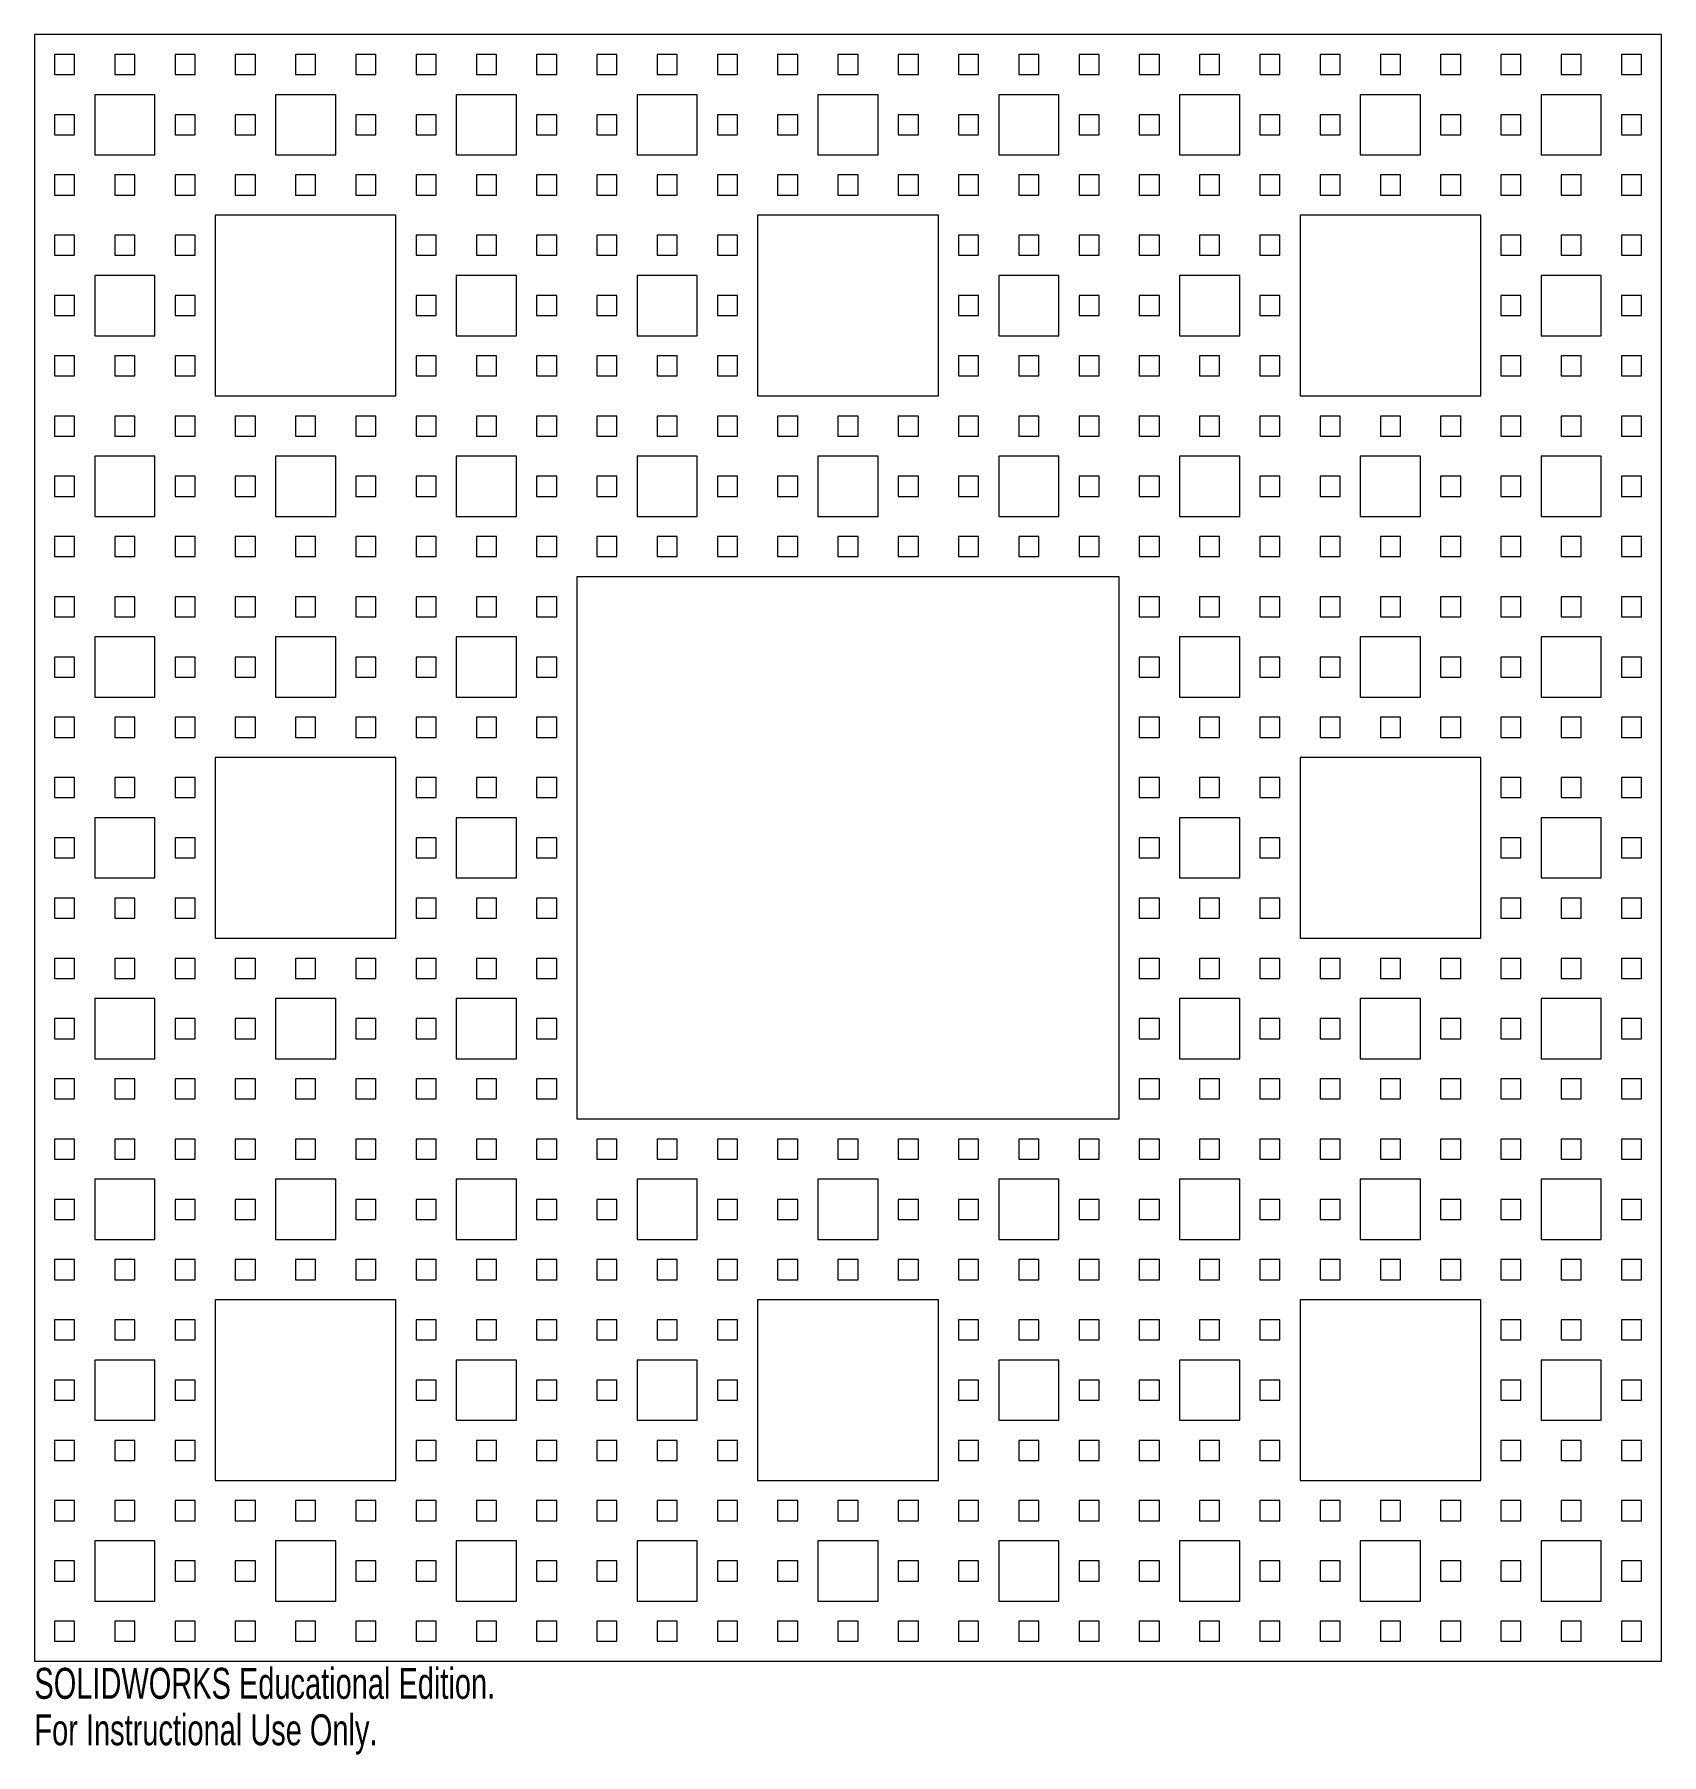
# Model space of a CAD drawing. Header units: millimetres. Extents: x -127 to 127, y -142 to 127.
import ezdxf

# ---------------------------------------------------------------- set-up
doc = ezdxf.new("R2010")
doc.units = ezdxf.units.MM
doc.styles.add('SLDTEXTSTYLE0', font='TXT', dxfattribs={"width": 0.7})

msp = doc.modelspace()

# ---------------------------------------------------------------- texts
at = {"color": 7, "linetype": 'Continuous', "char_height": 4.8336, "attachment_point": 1, "style": 'SLDTEXTSTYLE0'}
for s, insert in [('SOLIDWORKS Educational Edition.', (-127, -128.02)), ('For Instructional Use Only.', (-127, -135.27))]:
    msp.add_mtext(s, dxfattribs=dict(at, insert=insert))

# ---------------------------------------------------------------- linework, layer by layer
at = {"color": 7, "linetype": 'Continuous', "lineweight": 15}
for p, q in [((-127, 127), (-127, -127)), ((127, 127), (-127, 127)), ((127, -127), (127, 127)), ((-120.73, 123.86), (-123.86, 123.86)), ((-123.86, 123.86), (-123.86, 120.73)), ((-120.73, 120.73), (-120.73, 123.86)), ((-111.32, 123.86), (-114.46, 123.86)), ((-114.46, 123.86), (-114.46, 120.73)), ((-111.32, 120.73), (-111.32, 123.86)), ((-101.91, 123.86), (-105.05, 123.86)), ((-105.05, 123.86), (-105.05, 120.73)), ((-101.91, 120.73), (-101.91, 123.86)), ((-92.51, 123.86), (-95.64, 123.86)), ((-95.64, 123.86), (-95.64, 120.73)), ((-92.51, 120.73), (-92.51, 123.86)), ((-83.1, 123.86), (-86.23, 123.86)), ((-86.23, 123.86), (-86.23, 120.73)), ((-83.1, 120.73), (-83.1, 123.86)), ((-73.69, 123.86), (-76.83, 123.86)), ((-76.83, 123.86), (-76.83, 120.73)), ((-73.69, 120.73), (-73.69, 123.86)), ((-64.28, 123.86), (-67.42, 123.86)), ((-67.42, 123.86), (-67.42, 120.73)), ((-64.28, 120.73), (-64.28, 123.86)), ((-54.88, 123.86), (-58.01, 123.86)), ((-58.01, 123.86), (-58.01, 120.73)), ((-54.88, 120.73), (-54.88, 123.86)), ((-45.47, 123.86), (-48.6, 123.86)), ((-48.6, 123.86), (-48.6, 120.73)), ((-45.47, 120.73), (-45.47, 123.86)), ((-36.06, 123.86), (-39.2, 123.86)), ((-39.2, 123.86), (-39.2, 120.73)), ((-36.06, 120.73), (-36.06, 123.86)), ((-26.65, 123.86), (-29.79, 123.86)), ((-29.79, 123.86), (-29.79, 120.73)), ((-26.65, 120.73), (-26.65, 123.86)), ((-17.25, 123.86), (-20.38, 123.86)), ((-20.38, 123.86), (-20.38, 120.73)), ((-17.25, 120.73), (-17.25, 123.86)), ((-7.84, 123.86), (-10.98, 123.86)), ((-10.98, 123.86), (-10.98, 120.73)), ((-7.84, 120.73), (-7.84, 123.86)), ((1.57, 123.86), (-1.57, 123.86)), ((-1.57, 123.86), (-1.57, 120.73)), ((1.57, 120.73), (1.57, 123.86)), ((10.98, 123.86), (7.84, 123.86)), ((7.84, 123.86), (7.84, 120.73)), ((10.98, 120.73), (10.98, 123.86)), ((20.38, 123.86), (17.25, 123.86)), ((17.25, 123.86), (17.25, 120.73)), ((20.38, 120.73), (20.38, 123.86)), ((29.79, 123.86), (26.65, 123.86)), ((26.65, 123.86), (26.65, 120.73)), ((29.79, 120.73), (29.79, 123.86)), ((39.2, 123.86), (36.06, 123.86)), ((36.06, 123.86), (36.06, 120.73)), ((39.2, 120.73), (39.2, 123.86)), ((48.6, 123.86), (45.47, 123.86)), ((45.47, 123.86), (45.47, 120.73)), ((48.6, 120.73), (48.6, 123.86)), ((58.01, 123.86), (54.88, 123.86)), ((54.88, 123.86), (54.88, 120.73)), ((58.01, 120.73), (58.01, 123.86)), ((67.42, 123.86), (64.28, 123.86)), ((64.28, 123.86), (64.28, 120.73)), ((67.42, 120.73), (67.42, 123.86)), ((76.83, 123.86), (73.69, 123.86)), ((73.69, 123.86), (73.69, 120.73)), ((76.83, 120.73), (76.83, 123.86)), ((86.23, 123.86), (83.1, 123.86)), ((83.1, 123.86), (83.1, 120.73)), ((86.23, 120.73), (86.23, 123.86)), ((95.64, 123.86), (92.51, 123.86)), ((92.51, 123.86), (92.51, 120.73)), ((95.64, 120.73), (95.64, 123.86)), ((105.05, 123.86), (101.91, 123.86)), ((101.91, 123.86), (101.91, 120.73)), ((105.05, 120.73), (105.05, 123.86)), ((114.46, 123.86), (111.32, 123.86)), ((111.32, 123.86), (111.32, 120.73)), ((114.46, 120.73), (114.46, 123.86)), ((123.86, 123.86), (120.73, 123.86)), ((120.73, 123.86), (120.73, 120.73)), ((123.86, 120.73), (123.86, 123.86)), ((-123.86, 120.73), (-120.73, 120.73)), ((-114.46, 120.73), (-111.32, 120.73)), ((-105.05, 120.73), (-101.91, 120.73)), ((-95.64, 120.73), (-92.51, 120.73)), ((-86.23, 120.73), (-83.1, 120.73)), ((-76.83, 120.73), (-73.69, 120.73)), ((-67.42, 120.73), (-64.28, 120.73)), ((-58.01, 120.73), (-54.88, 120.73)), ((-48.6, 120.73), (-45.47, 120.73)), ((-39.2, 120.73), (-36.06, 120.73)), ((-29.79, 120.73), (-26.65, 120.73)), ((-20.38, 120.73), (-17.25, 120.73)), ((-10.98, 120.73), (-7.84, 120.73)), ((-1.57, 120.73), (1.57, 120.73)), ((7.84, 120.73), (10.98, 120.73)), ((17.25, 120.73), (20.38, 120.73)), ((26.65, 120.73), (29.79, 120.73)), ((36.06, 120.73), (39.2, 120.73)), ((45.47, 120.73), (48.6, 120.73)), ((54.88, 120.73), (58.01, 120.73)), ((64.28, 120.73), (67.42, 120.73)), ((73.69, 120.73), (76.83, 120.73)), ((83.1, 120.73), (86.23, 120.73)), ((92.51, 120.73), (95.64, 120.73)), ((101.91, 120.73), (105.05, 120.73)), ((111.32, 120.73), (114.46, 120.73)), ((120.73, 120.73), (123.86, 120.73)), ((-108.19, 117.59), (-117.59, 117.59)), ((-117.59, 117.59), (-117.59, 108.19)), ((-108.19, 108.19), (-108.19, 117.59)), ((-79.96, 117.59), (-89.37, 117.59)), ((-89.37, 117.59), (-89.37, 108.19)), ((-79.96, 108.19), (-79.96, 117.59)), ((-51.74, 117.59), (-61.15, 117.59)), ((-61.15, 117.59), (-61.15, 108.19)), ((-51.74, 108.19), (-51.74, 117.59)), ((-23.52, 117.59), (-32.93, 117.59)), ((-32.93, 117.59), (-32.93, 108.19)), ((-23.52, 108.19), (-23.52, 117.59)), ((4.7, 117.59), (-4.7, 117.59)), ((-4.7, 117.59), (-4.7, 108.19)), ((4.7, 108.19), (4.7, 117.59)), ((32.93, 117.59), (23.52, 117.59)), ((23.52, 117.59), (23.52, 108.19)), ((32.93, 108.19), (32.93, 117.59)), ((61.15, 117.59), (51.74, 117.59)), ((51.74, 117.59), (51.74, 108.19)), ((61.15, 108.19), (61.15, 117.59)), ((89.37, 117.59), (79.96, 117.59)), ((79.96, 117.59), (79.96, 108.19)), ((89.37, 108.19), (89.37, 117.59)), ((117.59, 117.59), (108.19, 117.59)), ((108.19, 117.59), (108.19, 108.19)), ((117.59, 108.19), (117.59, 117.59)), ((-120.73, 114.46), (-123.86, 114.46)), ((-123.86, 114.46), (-123.86, 111.32)), ((-120.73, 111.32), (-120.73, 114.46)), ((-101.91, 114.46), (-105.05, 114.46)), ((-105.05, 114.46), (-105.05, 111.32)), ((-101.91, 111.32), (-101.91, 114.46)), ((-92.51, 114.46), (-95.64, 114.46)), ((-95.64, 114.46), (-95.64, 111.32)), ((-92.51, 111.32), (-92.51, 114.46)), ((-73.69, 114.46), (-76.83, 114.46)), ((-76.83, 114.46), (-76.83, 111.32)), ((-73.69, 111.32), (-73.69, 114.46)), ((-64.28, 114.46), (-67.42, 114.46)), ((-67.42, 114.46), (-67.42, 111.32)), ((-64.28, 111.32), (-64.28, 114.46)), ((-45.47, 114.46), (-48.6, 114.46)), ((-48.6, 114.46), (-48.6, 111.32)), ((-45.47, 111.32), (-45.47, 114.46)), ((-36.06, 114.46), (-39.2, 114.46)), ((-39.2, 114.46), (-39.2, 111.32)), ((-36.06, 111.32), (-36.06, 114.46)), ((-17.25, 114.46), (-20.38, 114.46)), ((-20.38, 114.46), (-20.38, 111.32)), ((-17.25, 111.32), (-17.25, 114.46)), ((-7.84, 114.46), (-10.98, 114.46)), ((-10.98, 114.46), (-10.98, 111.32)), ((-7.84, 111.32), (-7.84, 114.46)), ((10.98, 114.46), (7.84, 114.46)), ((7.84, 114.46), (7.84, 111.32)), ((10.98, 111.32), (10.98, 114.46)), ((20.38, 114.46), (17.25, 114.46)), ((17.25, 114.46), (17.25, 111.32)), ((20.38, 111.32), (20.38, 114.46)), ((39.2, 114.46), (36.06, 114.46)), ((36.06, 114.46), (36.06, 111.32)), ((39.2, 111.32), (39.2, 114.46)), ((48.6, 114.46), (45.47, 114.46)), ((45.47, 114.46), (45.47, 111.32)), ((48.6, 111.32), (48.6, 114.46)), ((67.42, 114.46), (64.28, 114.46)), ((64.28, 114.46), (64.28, 111.32)), ((67.42, 111.32), (67.42, 114.46)), ((76.83, 114.46), (73.69, 114.46)), ((73.69, 114.46), (73.69, 111.32)), ((76.83, 111.32), (76.83, 114.46)), ((95.64, 114.46), (92.51, 114.46)), ((92.51, 114.46), (92.51, 111.32)), ((95.64, 111.32), (95.64, 114.46)), ((105.05, 114.46), (101.91, 114.46)), ((101.91, 114.46), (101.91, 111.32)), ((105.05, 111.32), (105.05, 114.46)), ((123.86, 114.46), (120.73, 114.46)), ((120.73, 114.46), (120.73, 111.32)), ((123.86, 111.32), (123.86, 114.46)), ((-123.86, 111.32), (-120.73, 111.32)), ((-105.05, 111.32), (-101.91, 111.32)), ((-95.64, 111.32), (-92.51, 111.32)), ((-76.83, 111.32), (-73.69, 111.32)), ((-67.42, 111.32), (-64.28, 111.32)), ((-48.6, 111.32), (-45.47, 111.32)), ((-39.2, 111.32), (-36.06, 111.32)), ((-20.38, 111.32), (-17.25, 111.32)), ((-10.98, 111.32), (-7.84, 111.32)), ((7.84, 111.32), (10.98, 111.32)), ((17.25, 111.32), (20.38, 111.32)), ((36.06, 111.32), (39.2, 111.32)), ((45.47, 111.32), (48.6, 111.32)), ((64.28, 111.32), (67.42, 111.32)), ((73.69, 111.32), (76.83, 111.32)), ((92.51, 111.32), (95.64, 111.32)), ((101.91, 111.32), (105.05, 111.32)), ((120.73, 111.32), (123.86, 111.32)), ((-117.59, 108.19), (-108.19, 108.19)), ((-89.37, 108.19), (-79.96, 108.19)), ((-61.15, 108.19), (-51.74, 108.19)), ((-32.93, 108.19), (-23.52, 108.19)), ((-4.7, 108.19), (4.7, 108.19)), ((23.52, 108.19), (32.93, 108.19)), ((51.74, 108.19), (61.15, 108.19)), ((79.96, 108.19), (89.37, 108.19)), ((108.19, 108.19), (117.59, 108.19)), ((-120.73, 105.05), (-123.86, 105.05)), ((-123.86, 105.05), (-123.86, 101.91)), ((-120.73, 101.91), (-120.73, 105.05)), ((-111.32, 105.05), (-114.46, 105.05)), ((-114.46, 105.05), (-114.46, 101.91)), ((-111.32, 101.91), (-111.32, 105.05)), ((-101.91, 105.05), (-105.05, 105.05)), ((-105.05, 105.05), (-105.05, 101.91)), ((-101.91, 101.91), (-101.91, 105.05)), ((-92.51, 105.05), (-95.64, 105.05)), ((-95.64, 105.05), (-95.64, 101.91)), ((-92.51, 101.91), (-92.51, 105.05)), ((-83.1, 105.05), (-86.23, 105.05)), ((-86.23, 105.05), (-86.23, 101.91)), ((-83.1, 101.91), (-83.1, 105.05)), ((-73.69, 105.05), (-76.83, 105.05)), ((-76.83, 105.05), (-76.83, 101.91)), ((-73.69, 101.91), (-73.69, 105.05)), ((-64.28, 105.05), (-67.42, 105.05)), ((-67.42, 105.05), (-67.42, 101.91)), ((-64.28, 101.91), (-64.28, 105.05)), ((-54.88, 105.05), (-58.01, 105.05)), ((-58.01, 105.05), (-58.01, 101.91)), ((-54.88, 101.91), (-54.88, 105.05)), ((-45.47, 105.05), (-48.6, 105.05)), ((-48.6, 105.05), (-48.6, 101.91)), ((-45.47, 101.91), (-45.47, 105.05)), ((-36.06, 105.05), (-39.2, 105.05)), ((-39.2, 105.05), (-39.2, 101.91)), ((-36.06, 101.91), (-36.06, 105.05)), ((-26.65, 105.05), (-29.79, 105.05)), ((-29.79, 105.05), (-29.79, 101.91)), ((-26.65, 101.91), (-26.65, 105.05)), ((-17.25, 105.05), (-20.38, 105.05)), ((-20.38, 105.05), (-20.38, 101.91)), ((-17.25, 101.91), (-17.25, 105.05)), ((-7.84, 105.05), (-10.98, 105.05)), ((-10.98, 105.05), (-10.98, 101.91)), ((-7.84, 101.91), (-7.84, 105.05)), ((1.57, 105.05), (-1.57, 105.05)), ((-1.57, 105.05), (-1.57, 101.91)), ((1.57, 101.91), (1.57, 105.05)), ((10.98, 105.05), (7.84, 105.05)), ((7.84, 105.05), (7.84, 101.91)), ((10.98, 101.91), (10.98, 105.05)), ((20.38, 105.05), (17.25, 105.05)), ((17.25, 105.05), (17.25, 101.91)), ((20.38, 101.91), (20.38, 105.05)), ((29.79, 105.05), (26.65, 105.05)), ((26.65, 105.05), (26.65, 101.91)), ((29.79, 101.91), (29.79, 105.05)), ((39.2, 105.05), (36.06, 105.05)), ((36.06, 105.05), (36.06, 101.91)), ((39.2, 101.91), (39.2, 105.05)), ((48.6, 105.05), (45.47, 105.05)), ((45.47, 105.05), (45.47, 101.91)), ((48.6, 101.91), (48.6, 105.05)), ((58.01, 105.05), (54.88, 105.05)), ((54.88, 105.05), (54.88, 101.91)), ((58.01, 101.91), (58.01, 105.05)), ((67.42, 105.05), (64.28, 105.05)), ((64.28, 105.05), (64.28, 101.91)), ((67.42, 101.91), (67.42, 105.05)), ((76.83, 105.05), (73.69, 105.05)), ((73.69, 105.05), (73.69, 101.91)), ((76.83, 101.91), (76.83, 105.05)), ((86.23, 105.05), (83.1, 105.05)), ((83.1, 105.05), (83.1, 101.91)), ((86.23, 101.91), (86.23, 105.05)), ((95.64, 105.05), (92.51, 105.05)), ((92.51, 105.05), (92.51, 101.91)), ((95.64, 101.91), (95.64, 105.05)), ((105.05, 105.05), (101.91, 105.05)), ((101.91, 105.05), (101.91, 101.91)), ((105.05, 101.91), (105.05, 105.05)), ((114.46, 105.05), (111.32, 105.05)), ((111.32, 105.05), (111.32, 101.91)), ((114.46, 101.91), (114.46, 105.05)), ((123.86, 105.05), (120.73, 105.05)), ((120.73, 105.05), (120.73, 101.91)), ((123.86, 101.91), (123.86, 105.05)), ((-123.86, 101.91), (-120.73, 101.91)), ((-114.46, 101.91), (-111.32, 101.91)), ((-105.05, 101.91), (-101.91, 101.91)), ((-95.64, 101.91), (-92.51, 101.91)), ((-86.23, 101.91), (-83.1, 101.91)), ((-76.83, 101.91), (-73.69, 101.91)), ((-67.42, 101.91), (-64.28, 101.91)), ((-58.01, 101.91), (-54.88, 101.91)), ((-48.6, 101.91), (-45.47, 101.91)), ((-39.2, 101.91), (-36.06, 101.91)), ((-29.79, 101.91), (-26.65, 101.91)), ((-20.38, 101.91), (-17.25, 101.91)), ((-10.98, 101.91), (-7.84, 101.91)), ((-1.57, 101.91), (1.57, 101.91)), ((7.84, 101.91), (10.98, 101.91)), ((17.25, 101.91), (20.38, 101.91)), ((26.65, 101.91), (29.79, 101.91)), ((36.06, 101.91), (39.2, 101.91)), ((45.47, 101.91), (48.6, 101.91)), ((54.88, 101.91), (58.01, 101.91)), ((64.28, 101.91), (67.42, 101.91)), ((73.69, 101.91), (76.83, 101.91)), ((83.1, 101.91), (86.23, 101.91)), ((92.51, 101.91), (95.64, 101.91)), ((101.91, 101.91), (105.05, 101.91)), ((111.32, 101.91), (114.46, 101.91)), ((120.73, 101.91), (123.86, 101.91)), ((-70.56, 98.78), (-98.78, 98.78)), ((-98.78, 98.78), (-98.78, 70.56)), ((-70.56, 70.56), (-70.56, 98.78)), ((14.11, 98.78), (-14.11, 98.78)), ((-14.11, 98.78), (-14.11, 70.56)), ((14.11, 70.56), (14.11, 98.78)), ((98.78, 98.78), (70.56, 98.78)), ((70.56, 98.78), (70.56, 70.56)), ((98.78, 70.56), (98.78, 98.78)), ((-120.73, 95.64), (-123.86, 95.64)), ((-123.86, 95.64), (-123.86, 92.51)), ((-120.73, 92.51), (-120.73, 95.64)), ((-111.32, 95.64), (-114.46, 95.64)), ((-114.46, 95.64), (-114.46, 92.51)), ((-111.32, 92.51), (-111.32, 95.64)), ((-101.91, 95.64), (-105.05, 95.64)), ((-105.05, 95.64), (-105.05, 92.51)), ((-101.91, 92.51), (-101.91, 95.64)), ((-64.28, 95.64), (-67.42, 95.64)), ((-67.42, 95.64), (-67.42, 92.51)), ((-64.28, 92.51), (-64.28, 95.64)), ((-54.88, 95.64), (-58.01, 95.64)), ((-58.01, 95.64), (-58.01, 92.51)), ((-54.88, 92.51), (-54.88, 95.64)), ((-45.47, 95.64), (-48.6, 95.64)), ((-48.6, 95.64), (-48.6, 92.51)), ((-45.47, 92.51), (-45.47, 95.64)), ((-36.06, 95.64), (-39.2, 95.64)), ((-39.2, 95.64), (-39.2, 92.51)), ((-36.06, 92.51), (-36.06, 95.64)), ((-26.65, 95.64), (-29.79, 95.64)), ((-29.79, 95.64), (-29.79, 92.51)), ((-26.65, 92.51), (-26.65, 95.64)), ((-17.25, 95.64), (-20.38, 95.64)), ((-20.38, 95.64), (-20.38, 92.51)), ((-17.25, 92.51), (-17.25, 95.64)), ((20.38, 95.64), (17.25, 95.64)), ((17.25, 95.64), (17.25, 92.51)), ((20.38, 92.51), (20.38, 95.64)), ((29.79, 95.64), (26.65, 95.64)), ((26.65, 95.64), (26.65, 92.51)), ((29.79, 92.51), (29.79, 95.64)), ((39.2, 95.64), (36.06, 95.64)), ((36.06, 95.64), (36.06, 92.51)), ((39.2, 92.51), (39.2, 95.64)), ((48.6, 95.64), (45.47, 95.64)), ((45.47, 95.64), (45.47, 92.51)), ((48.6, 92.51), (48.6, 95.64)), ((58.01, 95.64), (54.88, 95.64)), ((54.88, 95.64), (54.88, 92.51)), ((58.01, 92.51), (58.01, 95.64)), ((67.42, 95.64), (64.28, 95.64)), ((64.28, 95.64), (64.28, 92.51)), ((67.42, 92.51), (67.42, 95.64)), ((105.05, 95.64), (101.91, 95.64)), ((101.91, 95.64), (101.91, 92.51)), ((105.05, 92.51), (105.05, 95.64)), ((114.46, 95.64), (111.32, 95.64)), ((111.32, 95.64), (111.32, 92.51)), ((114.46, 92.51), (114.46, 95.64)), ((123.86, 95.64), (120.73, 95.64)), ((120.73, 95.64), (120.73, 92.51)), ((123.86, 92.51), (123.86, 95.64)), ((-123.86, 92.51), (-120.73, 92.51)), ((-114.46, 92.51), (-111.32, 92.51)), ((-105.05, 92.51), (-101.91, 92.51)), ((-67.42, 92.51), (-64.28, 92.51)), ((-58.01, 92.51), (-54.88, 92.51)), ((-48.6, 92.51), (-45.47, 92.51)), ((-39.2, 92.51), (-36.06, 92.51)), ((-29.79, 92.51), (-26.65, 92.51)), ((-20.38, 92.51), (-17.25, 92.51)), ((17.25, 92.51), (20.38, 92.51)), ((26.65, 92.51), (29.79, 92.51)), ((36.06, 92.51), (39.2, 92.51)), ((45.47, 92.51), (48.6, 92.51)), ((54.88, 92.51), (58.01, 92.51)), ((64.28, 92.51), (67.42, 92.51)), ((101.91, 92.51), (105.05, 92.51)), ((111.32, 92.51), (114.46, 92.51)), ((120.73, 92.51), (123.86, 92.51)), ((-108.19, 89.37), (-117.59, 89.37)), ((-117.59, 89.37), (-117.59, 79.96)), ((-108.19, 79.96), (-108.19, 89.37)), ((-51.74, 89.37), (-61.15, 89.37)), ((-61.15, 89.37), (-61.15, 79.96)), ((-51.74, 79.96), (-51.74, 89.37)), ((-23.52, 89.37), (-32.93, 89.37)), ((-32.93, 89.37), (-32.93, 79.96)), ((-23.52, 79.96), (-23.52, 89.37)), ((32.93, 89.37), (23.52, 89.37)), ((23.52, 89.37), (23.52, 79.96)), ((32.93, 79.96), (32.93, 89.37)), ((61.15, 89.37), (51.74, 89.37)), ((51.74, 89.37), (51.74, 79.96)), ((61.15, 79.96), (61.15, 89.37)), ((117.59, 89.37), (108.19, 89.37)), ((108.19, 89.37), (108.19, 79.96)), ((117.59, 79.96), (117.59, 89.37)), ((-120.73, 86.23), (-123.86, 86.23)), ((-123.86, 86.23), (-123.86, 83.1)), ((-120.73, 83.1), (-120.73, 86.23)), ((-101.91, 86.23), (-105.05, 86.23)), ((-105.05, 86.23), (-105.05, 83.1)), ((-101.91, 83.1), (-101.91, 86.23)), ((-64.28, 86.23), (-67.42, 86.23)), ((-67.42, 86.23), (-67.42, 83.1)), ((-64.28, 83.1), (-64.28, 86.23)), ((-45.47, 86.23), (-48.6, 86.23)), ((-48.6, 86.23), (-48.6, 83.1)), ((-45.47, 83.1), (-45.47, 86.23)), ((-36.06, 86.23), (-39.2, 86.23)), ((-39.2, 86.23), (-39.2, 83.1)), ((-36.06, 83.1), (-36.06, 86.23)), ((-17.25, 86.23), (-20.38, 86.23)), ((-20.38, 86.23), (-20.38, 83.1)), ((-17.25, 83.1), (-17.25, 86.23)), ((20.38, 86.23), (17.25, 86.23)), ((17.25, 86.23), (17.25, 83.1)), ((20.38, 83.1), (20.38, 86.23)), ((39.2, 86.23), (36.06, 86.23)), ((36.06, 86.23), (36.06, 83.1)), ((39.2, 83.1), (39.2, 86.23)), ((48.6, 86.23), (45.47, 86.23)), ((45.47, 86.23), (45.47, 83.1)), ((48.6, 83.1), (48.6, 86.23)), ((67.42, 86.23), (64.28, 86.23)), ((64.28, 86.23), (64.28, 83.1)), ((67.42, 83.1), (67.42, 86.23)), ((105.05, 86.23), (101.91, 86.23)), ((101.91, 86.23), (101.91, 83.1)), ((105.05, 83.1), (105.05, 86.23)), ((123.86, 86.23), (120.73, 86.23)), ((120.73, 86.23), (120.73, 83.1)), ((123.86, 83.1), (123.86, 86.23)), ((-123.86, 83.1), (-120.73, 83.1)), ((-105.05, 83.1), (-101.91, 83.1)), ((-67.42, 83.1), (-64.28, 83.1)), ((-48.6, 83.1), (-45.47, 83.1)), ((-39.2, 83.1), (-36.06, 83.1)), ((-20.38, 83.1), (-17.25, 83.1)), ((17.25, 83.1), (20.38, 83.1)), ((36.06, 83.1), (39.2, 83.1)), ((45.47, 83.1), (48.6, 83.1)), ((64.28, 83.1), (67.42, 83.1)), ((101.91, 83.1), (105.05, 83.1)), ((120.73, 83.1), (123.86, 83.1)), ((-117.59, 79.96), (-108.19, 79.96)), ((-61.15, 79.96), (-51.74, 79.96)), ((-32.93, 79.96), (-23.52, 79.96)), ((23.52, 79.96), (32.93, 79.96)), ((51.74, 79.96), (61.15, 79.96)), ((108.19, 79.96), (117.59, 79.96)), ((-120.73, 76.83), (-123.86, 76.83)), ((-123.86, 76.83), (-123.86, 73.69)), ((-120.73, 73.69), (-120.73, 76.83)), ((-111.32, 76.83), (-114.46, 76.83)), ((-114.46, 76.83), (-114.46, 73.69)), ((-111.32, 73.69), (-111.32, 76.83)), ((-101.91, 76.83), (-105.05, 76.83)), ((-105.05, 76.83), (-105.05, 73.69)), ((-101.91, 73.69), (-101.91, 76.83)), ((-64.28, 76.83), (-67.42, 76.83)), ((-67.42, 76.83), (-67.42, 73.69)), ((-64.28, 73.69), (-64.28, 76.83)), ((-54.88, 76.83), (-58.01, 76.83)), ((-58.01, 76.83), (-58.01, 73.69)), ((-54.88, 73.69), (-54.88, 76.83)), ((-45.47, 76.83), (-48.6, 76.83)), ((-48.6, 76.83), (-48.6, 73.69)), ((-45.47, 73.69), (-45.47, 76.83)), ((-36.06, 76.83), (-39.2, 76.83)), ((-39.2, 76.83), (-39.2, 73.69)), ((-36.06, 73.69), (-36.06, 76.83)), ((-26.65, 76.83), (-29.79, 76.83)), ((-29.79, 76.83), (-29.79, 73.69)), ((-26.65, 73.69), (-26.65, 76.83)), ((-17.25, 76.83), (-20.38, 76.83)), ((-20.38, 76.83), (-20.38, 73.69)), ((-17.25, 73.69), (-17.25, 76.83)), ((20.38, 76.83), (17.25, 76.83)), ((17.25, 76.83), (17.25, 73.69)), ((20.38, 73.69), (20.38, 76.83)), ((29.79, 76.83), (26.65, 76.83)), ((26.65, 76.83), (26.65, 73.69)), ((29.79, 73.69), (29.79, 76.83)), ((39.2, 76.83), (36.06, 76.83)), ((36.06, 76.83), (36.06, 73.69)), ((39.2, 73.69), (39.2, 76.83)), ((48.6, 76.83), (45.47, 76.83)), ((45.47, 76.83), (45.47, 73.69)), ((48.6, 73.69), (48.6, 76.83)), ((58.01, 76.83), (54.88, 76.83)), ((54.88, 76.83), (54.88, 73.69)), ((58.01, 73.69), (58.01, 76.83)), ((67.42, 76.83), (64.28, 76.83)), ((64.28, 76.83), (64.28, 73.69)), ((67.42, 73.69), (67.42, 76.83)), ((105.05, 76.83), (101.91, 76.83)), ((101.91, 76.83), (101.91, 73.69)), ((105.05, 73.69), (105.05, 76.83)), ((114.46, 76.83), (111.32, 76.83)), ((111.32, 76.83), (111.32, 73.69)), ((114.46, 73.69), (114.46, 76.83)), ((123.86, 76.83), (120.73, 76.83)), ((120.73, 76.83), (120.73, 73.69)), ((123.86, 73.69), (123.86, 76.83)), ((-123.86, 73.69), (-120.73, 73.69)), ((-114.46, 73.69), (-111.32, 73.69)), ((-105.05, 73.69), (-101.91, 73.69)), ((-67.42, 73.69), (-64.28, 73.69)), ((-58.01, 73.69), (-54.88, 73.69)), ((-48.6, 73.69), (-45.47, 73.69)), ((-39.2, 73.69), (-36.06, 73.69)), ((-29.79, 73.69), (-26.65, 73.69)), ((-20.38, 73.69), (-17.25, 73.69)), ((17.25, 73.69), (20.38, 73.69)), ((26.65, 73.69), (29.79, 73.69)), ((36.06, 73.69), (39.2, 73.69)), ((45.47, 73.69), (48.6, 73.69)), ((54.88, 73.69), (58.01, 73.69)), ((64.28, 73.69), (67.42, 73.69)), ((101.91, 73.69), (105.05, 73.69)), ((111.32, 73.69), (114.46, 73.69)), ((120.73, 73.69), (123.86, 73.69)), ((-98.78, 70.56), (-70.56, 70.56)), ((-14.11, 70.56), (14.11, 70.56)), ((70.56, 70.56), (98.78, 70.56)), ((-120.73, 67.42), (-123.86, 67.42)), ((-123.86, 67.42), (-123.86, 64.28)), ((-120.73, 64.28), (-120.73, 67.42)), ((-111.32, 67.42), (-114.46, 67.42)), ((-114.46, 67.42), (-114.46, 64.28)), ((-111.32, 64.28), (-111.32, 67.42)), ((-101.91, 67.42), (-105.05, 67.42)), ((-105.05, 67.42), (-105.05, 64.28)), ((-101.91, 64.28), (-101.91, 67.42)), ((-92.51, 67.42), (-95.64, 67.42)), ((-95.64, 67.42), (-95.64, 64.28)), ((-92.51, 64.28), (-92.51, 67.42)), ((-83.1, 67.42), (-86.23, 67.42)), ((-86.23, 67.42), (-86.23, 64.28)), ((-83.1, 64.28), (-83.1, 67.42)), ((-73.69, 67.42), (-76.83, 67.42)), ((-76.83, 67.42), (-76.83, 64.28)), ((-73.69, 64.28), (-73.69, 67.42)), ((-64.28, 67.42), (-67.42, 67.42)), ((-67.42, 67.42), (-67.42, 64.28)), ((-64.28, 64.28), (-64.28, 67.42)), ((-54.88, 67.42), (-58.01, 67.42)), ((-58.01, 67.42), (-58.01, 64.28)), ((-54.88, 64.28), (-54.88, 67.42)), ((-45.47, 67.42), (-48.6, 67.42)), ((-48.6, 67.42), (-48.6, 64.28)), ((-45.47, 64.28), (-45.47, 67.42)), ((-36.06, 67.42), (-39.2, 67.42)), ((-39.2, 67.42), (-39.2, 64.28)), ((-36.06, 64.28), (-36.06, 67.42)), ((-26.65, 67.42), (-29.79, 67.42)), ((-29.79, 67.42), (-29.79, 64.28)), ((-26.65, 64.28), (-26.65, 67.42)), ((-17.25, 67.42), (-20.38, 67.42)), ((-20.38, 67.42), (-20.38, 64.28)), ((-17.25, 64.28), (-17.25, 67.42)), ((-7.84, 67.42), (-10.98, 67.42)), ((-10.98, 67.42), (-10.98, 64.28)), ((-7.84, 64.28), (-7.84, 67.42)), ((1.57, 67.42), (-1.57, 67.42)), ((-1.57, 67.42), (-1.57, 64.28)), ((1.57, 64.28), (1.57, 67.42)), ((10.98, 67.42), (7.84, 67.42)), ((7.84, 67.42), (7.84, 64.28)), ((10.98, 64.28), (10.98, 67.42)), ((20.38, 67.42), (17.25, 67.42)), ((17.25, 67.42), (17.25, 64.28)), ((20.38, 64.28), (20.38, 67.42)), ((29.79, 67.42), (26.65, 67.42)), ((26.65, 67.42), (26.65, 64.28)), ((29.79, 64.28), (29.79, 67.42)), ((39.2, 67.42), (36.06, 67.42)), ((36.06, 67.42), (36.06, 64.28)), ((39.2, 64.28), (39.2, 67.42)), ((48.6, 67.42), (45.47, 67.42)), ((45.47, 67.42), (45.47, 64.28)), ((48.6, 64.28), (48.6, 67.42)), ((58.01, 67.42), (54.88, 67.42)), ((54.88, 67.42), (54.88, 64.28)), ((58.01, 64.28), (58.01, 67.42)), ((67.42, 67.42), (64.28, 67.42)), ((64.28, 67.42), (64.28, 64.28)), ((67.42, 64.28), (67.42, 67.42)), ((76.83, 67.42), (73.69, 67.42)), ((73.69, 67.42), (73.69, 64.28)), ((76.83, 64.28), (76.83, 67.42)), ((86.23, 67.42), (83.1, 67.42)), ((83.1, 67.42), (83.1, 64.28)), ((86.23, 64.28), (86.23, 67.42)), ((95.64, 67.42), (92.51, 67.42)), ((92.51, 67.42), (92.51, 64.28)), ((95.64, 64.28), (95.64, 67.42)), ((105.05, 67.42), (101.91, 67.42)), ((101.91, 67.42), (101.91, 64.28)), ((105.05, 64.28), (105.05, 67.42)), ((114.46, 67.42), (111.32, 67.42)), ((111.32, 67.42), (111.32, 64.28)), ((114.46, 64.28), (114.46, 67.42)), ((123.86, 67.42), (120.73, 67.42)), ((120.73, 67.42), (120.73, 64.28)), ((123.86, 64.28), (123.86, 67.42)), ((-123.86, 64.28), (-120.73, 64.28)), ((-114.46, 64.28), (-111.32, 64.28)), ((-105.05, 64.28), (-101.91, 64.28)), ((-95.64, 64.28), (-92.51, 64.28)), ((-86.23, 64.28), (-83.1, 64.28)), ((-76.83, 64.28), (-73.69, 64.28)), ((-67.42, 64.28), (-64.28, 64.28)), ((-58.01, 64.28), (-54.88, 64.28)), ((-48.6, 64.28), (-45.47, 64.28)), ((-39.2, 64.28), (-36.06, 64.28)), ((-29.79, 64.28), (-26.65, 64.28)), ((-20.38, 64.28), (-17.25, 64.28)), ((-10.98, 64.28), (-7.84, 64.28)), ((-1.57, 64.28), (1.57, 64.28)), ((7.84, 64.28), (10.98, 64.28)), ((17.25, 64.28), (20.38, 64.28)), ((26.65, 64.28), (29.79, 64.28)), ((36.06, 64.28), (39.2, 64.28)), ((45.47, 64.28), (48.6, 64.28)), ((54.88, 64.28), (58.01, 64.28)), ((64.28, 64.28), (67.42, 64.28)), ((73.69, 64.28), (76.83, 64.28)), ((83.1, 64.28), (86.23, 64.28)), ((92.51, 64.28), (95.64, 64.28)), ((101.91, 64.28), (105.05, 64.28)), ((111.32, 64.28), (114.46, 64.28)), ((120.73, 64.28), (123.86, 64.28)), ((-108.19, 61.15), (-117.59, 61.15)), ((-117.59, 61.15), (-117.59, 51.74)), ((-108.19, 51.74), (-108.19, 61.15)), ((-79.96, 61.15), (-89.37, 61.15)), ((-89.37, 61.15), (-89.37, 51.74)), ((-79.96, 51.74), (-79.96, 61.15)), ((-51.74, 61.15), (-61.15, 61.15)), ((-61.15, 61.15), (-61.15, 51.74)), ((-51.74, 51.74), (-51.74, 61.15)), ((-23.52, 61.15), (-32.93, 61.15)), ((-32.93, 61.15), (-32.93, 51.74)), ((-23.52, 51.74), (-23.52, 61.15)), ((4.7, 61.15), (-4.7, 61.15)), ((-4.7, 61.15), (-4.7, 51.74)), ((4.7, 51.74), (4.7, 61.15)), ((32.93, 61.15), (23.52, 61.15)), ((23.52, 61.15), (23.52, 51.74)), ((32.93, 51.74), (32.93, 61.15)), ((61.15, 61.15), (51.74, 61.15)), ((51.74, 61.15), (51.74, 51.74)), ((61.15, 51.74), (61.15, 61.15)), ((89.37, 61.15), (79.96, 61.15)), ((79.96, 61.15), (79.96, 51.74)), ((89.37, 51.74), (89.37, 61.15)), ((117.59, 61.15), (108.19, 61.15)), ((108.19, 61.15), (108.19, 51.74)), ((117.59, 51.74), (117.59, 61.15)), ((-120.73, 58.01), (-123.86, 58.01)), ((-123.86, 58.01), (-123.86, 54.88)), ((-120.73, 54.88), (-120.73, 58.01)), ((-101.91, 58.01), (-105.05, 58.01)), ((-105.05, 58.01), (-105.05, 54.88)), ((-101.91, 54.88), (-101.91, 58.01)), ((-92.51, 58.01), (-95.64, 58.01)), ((-95.64, 58.01), (-95.64, 54.88)), ((-92.51, 54.88), (-92.51, 58.01)), ((-73.69, 58.01), (-76.83, 58.01)), ((-76.83, 58.01), (-76.83, 54.88)), ((-73.69, 54.88), (-73.69, 58.01)), ((-64.28, 58.01), (-67.42, 58.01)), ((-67.42, 58.01), (-67.42, 54.88)), ((-64.28, 54.88), (-64.28, 58.01)), ((-45.47, 58.01), (-48.6, 58.01)), ((-48.6, 58.01), (-48.6, 54.88)), ((-45.47, 54.88), (-45.47, 58.01)), ((-36.06, 58.01), (-39.2, 58.01)), ((-39.2, 58.01), (-39.2, 54.88)), ((-36.06, 54.88), (-36.06, 58.01)), ((-17.25, 58.01), (-20.38, 58.01)), ((-20.38, 58.01), (-20.38, 54.88)), ((-17.25, 54.88), (-17.25, 58.01)), ((-7.84, 58.01), (-10.98, 58.01)), ((-10.98, 58.01), (-10.98, 54.88)), ((-7.84, 54.88), (-7.84, 58.01)), ((10.98, 58.01), (7.84, 58.01)), ((7.84, 58.01), (7.84, 54.88)), ((10.98, 54.88), (10.98, 58.01)), ((20.38, 58.01), (17.25, 58.01)), ((17.25, 58.01), (17.25, 54.88)), ((20.38, 54.88), (20.38, 58.01)), ((39.2, 58.01), (36.06, 58.01)), ((36.06, 58.01), (36.06, 54.88)), ((39.2, 54.88), (39.2, 58.01)), ((48.6, 58.01), (45.47, 58.01)), ((45.47, 58.01), (45.47, 54.88)), ((48.6, 54.88), (48.6, 58.01)), ((67.42, 58.01), (64.28, 58.01)), ((64.28, 58.01), (64.28, 54.88)), ((67.42, 54.88), (67.42, 58.01)), ((76.83, 58.01), (73.69, 58.01)), ((73.69, 58.01), (73.69, 54.88)), ((76.83, 54.88), (76.83, 58.01)), ((95.64, 58.01), (92.51, 58.01)), ((92.51, 58.01), (92.51, 54.88)), ((95.64, 54.88), (95.64, 58.01)), ((105.05, 58.01), (101.91, 58.01)), ((101.91, 58.01), (101.91, 54.88)), ((105.05, 54.88), (105.05, 58.01)), ((123.86, 58.01), (120.73, 58.01)), ((120.73, 58.01), (120.73, 54.88)), ((123.86, 54.88), (123.86, 58.01)), ((-123.86, 54.88), (-120.73, 54.88)), ((-105.05, 54.88), (-101.91, 54.88)), ((-95.64, 54.88), (-92.51, 54.88)), ((-76.83, 54.88), (-73.69, 54.88)), ((-67.42, 54.88), (-64.28, 54.88)), ((-48.6, 54.88), (-45.47, 54.88)), ((-39.2, 54.88), (-36.06, 54.88)), ((-20.38, 54.88), (-17.25, 54.88)), ((-10.98, 54.88), (-7.84, 54.88)), ((7.84, 54.88), (10.98, 54.88)), ((17.25, 54.88), (20.38, 54.88)), ((36.06, 54.88), (39.2, 54.88)), ((45.47, 54.88), (48.6, 54.88)), ((64.28, 54.88), (67.42, 54.88)), ((73.69, 54.88), (76.83, 54.88)), ((92.51, 54.88), (95.64, 54.88)), ((101.91, 54.88), (105.05, 54.88)), ((120.73, 54.88), (123.86, 54.88)), ((-117.59, 51.74), (-108.19, 51.74)), ((-89.37, 51.74), (-79.96, 51.74)), ((-61.15, 51.74), (-51.74, 51.74)), ((-32.93, 51.74), (-23.52, 51.74)), ((-4.7, 51.74), (4.7, 51.74)), ((23.52, 51.74), (32.93, 51.74)), ((51.74, 51.74), (61.15, 51.74)), ((79.96, 51.74), (89.37, 51.74)), ((108.19, 51.74), (117.59, 51.74)), ((-120.73, 48.6), (-123.86, 48.6)), ((-123.86, 48.6), (-123.86, 45.47)), ((-120.73, 45.47), (-120.73, 48.6)), ((-111.32, 48.6), (-114.46, 48.6)), ((-114.46, 48.6), (-114.46, 45.47)), ((-111.32, 45.47), (-111.32, 48.6)), ((-101.91, 48.6), (-105.05, 48.6)), ((-105.05, 48.6), (-105.05, 45.47)), ((-101.91, 45.47), (-101.91, 48.6)), ((-92.51, 48.6), (-95.64, 48.6)), ((-95.64, 48.6), (-95.64, 45.47)), ((-92.51, 45.47), (-92.51, 48.6)), ((-83.1, 48.6), (-86.23, 48.6)), ((-86.23, 48.6), (-86.23, 45.47)), ((-83.1, 45.47), (-83.1, 48.6)), ((-73.69, 48.6), (-76.83, 48.6)), ((-76.83, 48.6), (-76.83, 45.47)), ((-73.69, 45.47), (-73.69, 48.6)), ((-64.28, 48.6), (-67.42, 48.6)), ((-67.42, 48.6), (-67.42, 45.47)), ((-64.28, 45.47), (-64.28, 48.6)), ((-54.88, 48.6), (-58.01, 48.6)), ((-58.01, 48.6), (-58.01, 45.47)), ((-54.88, 45.47), (-54.88, 48.6)), ((-45.47, 48.6), (-48.6, 48.6)), ((-48.6, 48.6), (-48.6, 45.47)), ((-45.47, 45.47), (-45.47, 48.6)), ((-36.06, 48.6), (-39.2, 48.6)), ((-39.2, 48.6), (-39.2, 45.47)), ((-36.06, 45.47), (-36.06, 48.6)), ((-26.65, 48.6), (-29.79, 48.6)), ((-29.79, 48.6), (-29.79, 45.47)), ((-26.65, 45.47), (-26.65, 48.6)), ((-17.25, 48.6), (-20.38, 48.6)), ((-20.38, 48.6), (-20.38, 45.47)), ((-17.25, 45.47), (-17.25, 48.6)), ((-7.84, 48.6), (-10.98, 48.6)), ((-10.98, 48.6), (-10.98, 45.47)), ((-7.84, 45.47), (-7.84, 48.6)), ((1.57, 48.6), (-1.57, 48.6)), ((-1.57, 48.6), (-1.57, 45.47)), ((1.57, 45.47), (1.57, 48.6)), ((10.98, 48.6), (7.84, 48.6)), ((7.84, 48.6), (7.84, 45.47)), ((10.98, 45.47), (10.98, 48.6)), ((20.38, 48.6), (17.25, 48.6)), ((17.25, 48.6), (17.25, 45.47)), ((20.38, 45.47), (20.38, 48.6)), ((29.79, 48.6), (26.65, 48.6)), ((26.65, 48.6), (26.65, 45.47)), ((29.79, 45.47), (29.79, 48.6)), ((39.2, 48.6), (36.06, 48.6)), ((36.06, 48.6), (36.06, 45.47)), ((39.2, 45.47), (39.2, 48.6)), ((48.6, 48.6), (45.47, 48.6)), ((45.47, 48.6), (45.47, 45.47)), ((48.6, 45.47), (48.6, 48.6)), ((58.01, 48.6), (54.88, 48.6)), ((54.88, 48.6), (54.88, 45.47)), ((58.01, 45.47), (58.01, 48.6)), ((67.42, 48.6), (64.28, 48.6)), ((64.28, 48.6), (64.28, 45.47)), ((67.42, 45.47), (67.42, 48.6)), ((76.83, 48.6), (73.69, 48.6)), ((73.69, 48.6), (73.69, 45.47)), ((76.83, 45.47), (76.83, 48.6)), ((86.23, 48.6), (83.1, 48.6)), ((83.1, 48.6), (83.1, 45.47)), ((86.23, 45.47), (86.23, 48.6)), ((95.64, 48.6), (92.51, 48.6)), ((92.51, 48.6), (92.51, 45.47)), ((95.64, 45.47), (95.64, 48.6)), ((105.05, 48.6), (101.91, 48.6)), ((101.91, 48.6), (101.91, 45.47)), ((105.05, 45.47), (105.05, 48.6)), ((114.46, 48.6), (111.32, 48.6)), ((111.32, 48.6), (111.32, 45.47)), ((114.46, 45.47), (114.46, 48.6)), ((123.86, 48.6), (120.73, 48.6)), ((120.73, 48.6), (120.73, 45.47)), ((123.86, 45.47), (123.86, 48.6)), ((-123.86, 45.47), (-120.73, 45.47)), ((-114.46, 45.47), (-111.32, 45.47)), ((-105.05, 45.47), (-101.91, 45.47)), ((-95.64, 45.47), (-92.51, 45.47)), ((-86.23, 45.47), (-83.1, 45.47)), ((-76.83, 45.47), (-73.69, 45.47)), ((-67.42, 45.47), (-64.28, 45.47)), ((-58.01, 45.47), (-54.88, 45.47)), ((-48.6, 45.47), (-45.47, 45.47)), ((-39.2, 45.47), (-36.06, 45.47)), ((-29.79, 45.47), (-26.65, 45.47)), ((-20.38, 45.47), (-17.25, 45.47)), ((-10.98, 45.47), (-7.84, 45.47)), ((-1.57, 45.47), (1.57, 45.47)), ((7.84, 45.47), (10.98, 45.47)), ((17.25, 45.47), (20.38, 45.47)), ((26.65, 45.47), (29.79, 45.47)), ((36.06, 45.47), (39.2, 45.47)), ((45.47, 45.47), (48.6, 45.47)), ((54.88, 45.47), (58.01, 45.47)), ((64.28, 45.47), (67.42, 45.47)), ((73.69, 45.47), (76.83, 45.47)), ((83.1, 45.47), (86.23, 45.47)), ((92.51, 45.47), (95.64, 45.47)), ((101.91, 45.47), (105.05, 45.47)), ((111.32, 45.47), (114.46, 45.47)), ((120.73, 45.47), (123.86, 45.47)), ((42.33, 42.33), (-42.33, 42.33)), ((-42.33, 42.33), (-42.33, -42.33)), ((42.33, -42.33), (42.33, 42.33)), ((-120.73, 39.2), (-123.86, 39.2)), ((-123.86, 39.2), (-123.86, 36.06)), ((-120.73, 36.06), (-120.73, 39.2)), ((-111.32, 39.2), (-114.46, 39.2)), ((-114.46, 39.2), (-114.46, 36.06)), ((-111.32, 36.06), (-111.32, 39.2)), ((-101.91, 39.2), (-105.05, 39.2)), ((-105.05, 39.2), (-105.05, 36.06)), ((-101.91, 36.06), (-101.91, 39.2)), ((-92.51, 39.2), (-95.64, 39.2)), ((-95.64, 39.2), (-95.64, 36.06)), ((-92.51, 36.06), (-92.51, 39.2)), ((-83.1, 39.2), (-86.23, 39.2)), ((-86.23, 39.2), (-86.23, 36.06)), ((-83.1, 36.06), (-83.1, 39.2)), ((-73.69, 39.2), (-76.83, 39.2)), ((-76.83, 39.2), (-76.83, 36.06)), ((-73.69, 36.06), (-73.69, 39.2)), ((-64.28, 39.2), (-67.42, 39.2)), ((-67.42, 39.2), (-67.42, 36.06)), ((-64.28, 36.06), (-64.28, 39.2)), ((-54.88, 39.2), (-58.01, 39.2)), ((-58.01, 39.2), (-58.01, 36.06)), ((-54.88, 36.06), (-54.88, 39.2)), ((-45.47, 39.2), (-48.6, 39.2)), ((-48.6, 39.2), (-48.6, 36.06)), ((-45.47, 36.06), (-45.47, 39.2)), ((48.6, 39.2), (45.47, 39.2)), ((45.47, 39.2), (45.47, 36.06)), ((48.6, 36.06), (48.6, 39.2)), ((58.01, 39.2), (54.88, 39.2)), ((54.88, 39.2), (54.88, 36.06)), ((58.01, 36.06), (58.01, 39.2)), ((67.42, 39.2), (64.28, 39.2)), ((64.28, 39.2), (64.28, 36.06)), ((67.42, 36.06), (67.42, 39.2)), ((76.83, 39.2), (73.69, 39.2)), ((73.69, 39.2), (73.69, 36.06)), ((76.83, 36.06), (76.83, 39.2)), ((86.23, 39.2), (83.1, 39.2)), ((83.1, 39.2), (83.1, 36.06)), ((86.23, 36.06), (86.23, 39.2)), ((95.64, 39.2), (92.51, 39.2)), ((92.51, 39.2), (92.51, 36.06)), ((95.64, 36.06), (95.64, 39.2)), ((105.05, 39.2), (101.91, 39.2)), ((101.91, 39.2), (101.91, 36.06)), ((105.05, 36.06), (105.05, 39.2)), ((114.46, 39.2), (111.32, 39.2)), ((111.32, 39.2), (111.32, 36.06)), ((114.46, 36.06), (114.46, 39.2)), ((123.86, 39.2), (120.73, 39.2)), ((120.73, 39.2), (120.73, 36.06)), ((123.86, 36.06), (123.86, 39.2)), ((-123.86, 36.06), (-120.73, 36.06)), ((-114.46, 36.06), (-111.32, 36.06)), ((-105.05, 36.06), (-101.91, 36.06)), ((-95.64, 36.06), (-92.51, 36.06)), ((-86.23, 36.06), (-83.1, 36.06)), ((-76.83, 36.06), (-73.69, 36.06)), ((-67.42, 36.06), (-64.28, 36.06)), ((-58.01, 36.06), (-54.88, 36.06)), ((-48.6, 36.06), (-45.47, 36.06)), ((45.47, 36.06), (48.6, 36.06)), ((54.88, 36.06), (58.01, 36.06)), ((64.28, 36.06), (67.42, 36.06)), ((73.69, 36.06), (76.83, 36.06)), ((83.1, 36.06), (86.23, 36.06)), ((92.51, 36.06), (95.64, 36.06)), ((101.91, 36.06), (105.05, 36.06)), ((111.32, 36.06), (114.46, 36.06)), ((120.73, 36.06), (123.86, 36.06)), ((-108.19, 32.93), (-117.59, 32.93)), ((-117.59, 32.93), (-117.59, 23.52)), ((-108.19, 23.52), (-108.19, 32.93)), ((-79.96, 32.93), (-89.37, 32.93)), ((-89.37, 32.93), (-89.37, 23.52)), ((-79.96, 23.52), (-79.96, 32.93)), ((-51.74, 32.93), (-61.15, 32.93)), ((-61.15, 32.93), (-61.15, 23.52)), ((-51.74, 23.52), (-51.74, 32.93)), ((61.15, 32.93), (51.74, 32.93)), ((51.74, 32.93), (51.74, 23.52)), ((61.15, 23.52), (61.15, 32.93)), ((89.37, 32.93), (79.96, 32.93)), ((79.96, 32.93), (79.96, 23.52)), ((89.37, 23.52), (89.37, 32.93)), ((117.59, 32.93), (108.19, 32.93)), ((108.19, 32.93), (108.19, 23.52)), ((117.59, 23.52), (117.59, 32.93)), ((-120.73, 29.79), (-123.86, 29.79)), ((-123.86, 29.79), (-123.86, 26.65)), ((-120.73, 26.65), (-120.73, 29.79)), ((-101.91, 29.79), (-105.05, 29.79)), ((-105.05, 29.79), (-105.05, 26.65)), ((-101.91, 26.65), (-101.91, 29.79)), ((-92.51, 29.79), (-95.64, 29.79)), ((-95.64, 29.79), (-95.64, 26.65)), ((-92.51, 26.65), (-92.51, 29.79)), ((-73.69, 29.79), (-76.83, 29.79)), ((-76.83, 29.79), (-76.83, 26.65)), ((-73.69, 26.65), (-73.69, 29.79)), ((-64.28, 29.79), (-67.42, 29.79)), ((-67.42, 29.79), (-67.42, 26.65)), ((-64.28, 26.65), (-64.28, 29.79)), ((-45.47, 29.79), (-48.6, 29.79)), ((-48.6, 29.79), (-48.6, 26.65)), ((-45.47, 26.65), (-45.47, 29.79)), ((48.6, 29.79), (45.47, 29.79)), ((45.47, 29.79), (45.47, 26.65)), ((48.6, 26.65), (48.6, 29.79)), ((67.42, 29.79), (64.28, 29.79)), ((64.28, 29.79), (64.28, 26.65)), ((67.42, 26.65), (67.42, 29.79)), ((76.83, 29.79), (73.69, 29.79)), ((73.69, 29.79), (73.69, 26.65)), ((76.83, 26.65), (76.83, 29.79)), ((95.64, 29.79), (92.51, 29.79)), ((92.51, 29.79), (92.51, 26.65)), ((95.64, 26.65), (95.64, 29.79)), ((105.05, 29.79), (101.91, 29.79)), ((101.91, 29.79), (101.91, 26.65)), ((105.05, 26.65), (105.05, 29.79)), ((123.86, 29.79), (120.73, 29.79)), ((120.73, 29.79), (120.73, 26.65)), ((123.86, 26.65), (123.86, 29.79)), ((-123.86, 26.65), (-120.73, 26.65)), ((-105.05, 26.65), (-101.91, 26.65)), ((-95.64, 26.65), (-92.51, 26.65)), ((-76.83, 26.65), (-73.69, 26.65)), ((-67.42, 26.65), (-64.28, 26.65)), ((-48.6, 26.65), (-45.47, 26.65)), ((45.47, 26.65), (48.6, 26.65)), ((64.28, 26.65), (67.42, 26.65)), ((73.69, 26.65), (76.83, 26.65)), ((92.51, 26.65), (95.64, 26.65)), ((101.91, 26.65), (105.05, 26.65)), ((120.73, 26.65), (123.86, 26.65)), ((-117.59, 23.52), (-108.19, 23.52)), ((-89.37, 23.52), (-79.96, 23.52)), ((-61.15, 23.52), (-51.74, 23.52)), ((51.74, 23.52), (61.15, 23.52)), ((79.96, 23.52), (89.37, 23.52)), ((108.19, 23.52), (117.59, 23.52)), ((-120.73, 20.38), (-123.86, 20.38)), ((-123.86, 20.38), (-123.86, 17.25)), ((-120.73, 17.25), (-120.73, 20.38)), ((-111.32, 20.38), (-114.46, 20.38)), ((-114.46, 20.38), (-114.46, 17.25)), ((-111.32, 17.25), (-111.32, 20.38)), ((-101.91, 20.38), (-105.05, 20.38)), ((-105.05, 20.38), (-105.05, 17.25)), ((-101.91, 17.25), (-101.91, 20.38)), ((-92.51, 20.38), (-95.64, 20.38)), ((-95.64, 20.38), (-95.64, 17.25)), ((-92.51, 17.25), (-92.51, 20.38)), ((-83.1, 20.38), (-86.23, 20.38)), ((-86.23, 20.38), (-86.23, 17.25)), ((-83.1, 17.25), (-83.1, 20.38)), ((-73.69, 20.38), (-76.83, 20.38)), ((-76.83, 20.38), (-76.83, 17.25)), ((-73.69, 17.25), (-73.69, 20.38)), ((-64.28, 20.38), (-67.42, 20.38)), ((-67.42, 20.38), (-67.42, 17.25)), ((-64.28, 17.25), (-64.28, 20.38)), ((-54.88, 20.38), (-58.01, 20.38)), ((-58.01, 20.38), (-58.01, 17.25)), ((-54.88, 17.25), (-54.88, 20.38)), ((-45.47, 20.38), (-48.6, 20.38)), ((-48.6, 20.38), (-48.6, 17.25)), ((-45.47, 17.25), (-45.47, 20.38)), ((48.6, 20.38), (45.47, 20.38)), ((45.47, 20.38), (45.47, 17.25)), ((48.6, 17.25), (48.6, 20.38)), ((58.01, 20.38), (54.88, 20.38)), ((54.88, 20.38), (54.88, 17.25)), ((58.01, 17.25), (58.01, 20.38)), ((67.42, 20.38), (64.28, 20.38)), ((64.28, 20.38), (64.28, 17.25)), ((67.42, 17.25), (67.42, 20.38)), ((76.83, 20.38), (73.69, 20.38)), ((73.69, 20.38), (73.69, 17.25)), ((76.83, 17.25), (76.83, 20.38)), ((86.23, 20.38), (83.1, 20.38)), ((83.1, 20.38), (83.1, 17.25)), ((86.23, 17.25), (86.23, 20.38)), ((95.64, 20.38), (92.51, 20.38)), ((92.51, 20.38), (92.51, 17.25)), ((95.64, 17.25), (95.64, 20.38)), ((105.05, 20.38), (101.91, 20.38)), ((101.91, 20.38), (101.91, 17.25)), ((105.05, 17.25), (105.05, 20.38)), ((114.46, 20.38), (111.32, 20.38)), ((111.32, 20.38), (111.32, 17.25)), ((114.46, 17.25), (114.46, 20.38)), ((123.86, 20.38), (120.73, 20.38)), ((120.73, 20.38), (120.73, 17.25)), ((123.86, 17.25), (123.86, 20.38)), ((-123.86, 17.25), (-120.73, 17.25)), ((-114.46, 17.25), (-111.32, 17.25)), ((-105.05, 17.25), (-101.91, 17.25)), ((-95.64, 17.25), (-92.51, 17.25)), ((-86.23, 17.25), (-83.1, 17.25)), ((-76.83, 17.25), (-73.69, 17.25)), ((-67.42, 17.25), (-64.28, 17.25)), ((-58.01, 17.25), (-54.88, 17.25)), ((-48.6, 17.25), (-45.47, 17.25)), ((45.47, 17.25), (48.6, 17.25)), ((54.88, 17.25), (58.01, 17.25)), ((64.28, 17.25), (67.42, 17.25)), ((73.69, 17.25), (76.83, 17.25)), ((83.1, 17.25), (86.23, 17.25)), ((92.51, 17.25), (95.64, 17.25)), ((101.91, 17.25), (105.05, 17.25)), ((111.32, 17.25), (114.46, 17.25)), ((120.73, 17.25), (123.86, 17.25)), ((-70.56, 14.11), (-98.78, 14.11)), ((-98.78, 14.11), (-98.78, -14.11)), ((-70.56, -14.11), (-70.56, 14.11)), ((98.78, 14.11), (70.56, 14.11)), ((70.56, 14.11), (70.56, -14.11)), ((98.78, -14.11), (98.78, 14.11)), ((-120.73, 10.98), (-123.86, 10.98)), ((-123.86, 10.98), (-123.86, 7.84)), ((-120.73, 7.84), (-120.73, 10.98)), ((-111.32, 10.98), (-114.46, 10.98)), ((-114.46, 10.98), (-114.46, 7.84)), ((-111.32, 7.84), (-111.32, 10.98)), ((-101.91, 10.98), (-105.05, 10.98)), ((-105.05, 10.98), (-105.05, 7.84)), ((-101.91, 7.84), (-101.91, 10.98)), ((-64.28, 10.98), (-67.42, 10.98)), ((-67.42, 10.98), (-67.42, 7.84)), ((-64.28, 7.84), (-64.28, 10.98)), ((-54.88, 10.98), (-58.01, 10.98)), ((-58.01, 10.98), (-58.01, 7.84)), ((-54.88, 7.84), (-54.88, 10.98)), ((-45.47, 10.98), (-48.6, 10.98)), ((-48.6, 10.98), (-48.6, 7.84)), ((-45.47, 7.84), (-45.47, 10.98)), ((48.6, 10.98), (45.47, 10.98)), ((45.47, 10.98), (45.47, 7.84)), ((48.6, 7.84), (48.6, 10.98)), ((58.01, 10.98), (54.88, 10.98)), ((54.88, 10.98), (54.88, 7.84)), ((58.01, 7.84), (58.01, 10.98)), ((67.42, 10.98), (64.28, 10.98)), ((64.28, 10.98), (64.28, 7.84)), ((67.42, 7.84), (67.42, 10.98)), ((105.05, 10.98), (101.91, 10.98)), ((101.91, 10.98), (101.91, 7.84)), ((105.05, 7.84), (105.05, 10.98)), ((114.46, 10.98), (111.32, 10.98)), ((111.32, 10.98), (111.32, 7.84)), ((114.46, 7.84), (114.46, 10.98)), ((123.86, 10.98), (120.73, 10.98)), ((120.73, 10.98), (120.73, 7.84)), ((123.86, 7.84), (123.86, 10.98)), ((-123.86, 7.84), (-120.73, 7.84)), ((-114.46, 7.84), (-111.32, 7.84)), ((-105.05, 7.84), (-101.91, 7.84)), ((-67.42, 7.84), (-64.28, 7.84)), ((-58.01, 7.84), (-54.88, 7.84)), ((-48.6, 7.84), (-45.47, 7.84)), ((45.47, 7.84), (48.6, 7.84)), ((54.88, 7.84), (58.01, 7.84)), ((64.28, 7.84), (67.42, 7.84)), ((101.91, 7.84), (105.05, 7.84)), ((111.32, 7.84), (114.46, 7.84)), ((120.73, 7.84), (123.86, 7.84)), ((-108.19, 4.7), (-117.59, 4.7)), ((-117.59, 4.7), (-117.59, -4.7)), ((-108.19, -4.7), (-108.19, 4.7)), ((-51.74, 4.7), (-61.15, 4.7)), ((-61.15, 4.7), (-61.15, -4.7)), ((-51.74, -4.7), (-51.74, 4.7)), ((61.15, 4.7), (51.74, 4.7)), ((51.74, 4.7), (51.74, -4.7)), ((61.15, -4.7), (61.15, 4.7)), ((117.59, 4.7), (108.19, 4.7)), ((108.19, 4.7), (108.19, -4.7)), ((117.59, -4.7), (117.59, 4.7)), ((-120.73, 1.57), (-123.86, 1.57)), ((-123.86, 1.57), (-123.86, -1.57)), ((-120.73, -1.57), (-120.73, 1.57)), ((-101.91, 1.57), (-105.05, 1.57)), ((-105.05, 1.57), (-105.05, -1.57)), ((-101.91, -1.57), (-101.91, 1.57)), ((-64.28, 1.57), (-67.42, 1.57)), ((-67.42, 1.57), (-67.42, -1.57)), ((-64.28, -1.57), (-64.28, 1.57)), ((-45.47, 1.57), (-48.6, 1.57)), ((-48.6, 1.57), (-48.6, -1.57)), ((-45.47, -1.57), (-45.47, 1.57)), ((48.6, 1.57), (45.47, 1.57)), ((45.47, 1.57), (45.47, -1.57)), ((48.6, -1.57), (48.6, 1.57)), ((67.42, 1.57), (64.28, 1.57)), ((64.28, 1.57), (64.28, -1.57)), ((67.42, -1.57), (67.42, 1.57)), ((105.05, 1.57), (101.91, 1.57)), ((101.91, 1.57), (101.91, -1.57)), ((105.05, -1.57), (105.05, 1.57)), ((123.86, 1.57), (120.73, 1.57)), ((120.73, 1.57), (120.73, -1.57)), ((123.86, -1.57), (123.86, 1.57)), ((-123.86, -1.57), (-120.73, -1.57)), ((-105.05, -1.57), (-101.91, -1.57)), ((-67.42, -1.57), (-64.28, -1.57)), ((-48.6, -1.57), (-45.47, -1.57)), ((45.47, -1.57), (48.6, -1.57)), ((64.28, -1.57), (67.42, -1.57)), ((101.91, -1.57), (105.05, -1.57)), ((120.73, -1.57), (123.86, -1.57)), ((-117.59, -4.7), (-108.19, -4.7)), ((-61.15, -4.7), (-51.74, -4.7)), ((51.74, -4.7), (61.15, -4.7)), ((108.19, -4.7), (117.59, -4.7)), ((-120.73, -7.84), (-123.86, -7.84)), ((-123.86, -7.84), (-123.86, -10.98)), ((-120.73, -10.98), (-120.73, -7.84)), ((-111.32, -7.84), (-114.46, -7.84)), ((-114.46, -7.84), (-114.46, -10.98)), ((-111.32, -10.98), (-111.32, -7.84)), ((-101.91, -7.84), (-105.05, -7.84)), ((-105.05, -7.84), (-105.05, -10.98)), ((-101.91, -10.98), (-101.91, -7.84)), ((-64.28, -7.84), (-67.42, -7.84)), ((-67.42, -7.84), (-67.42, -10.98)), ((-64.28, -10.98), (-64.28, -7.84)), ((-54.88, -7.84), (-58.01, -7.84)), ((-58.01, -7.84), (-58.01, -10.98)), ((-54.88, -10.98), (-54.88, -7.84)), ((-45.47, -7.84), (-48.6, -7.84)), ((-48.6, -7.84), (-48.6, -10.98)), ((-45.47, -10.98), (-45.47, -7.84)), ((48.6, -7.84), (45.47, -7.84)), ((45.47, -7.84), (45.47, -10.98)), ((48.6, -10.98), (48.6, -7.84)), ((58.01, -7.84), (54.88, -7.84)), ((54.88, -7.84), (54.88, -10.98)), ((58.01, -10.98), (58.01, -7.84)), ((67.42, -7.84), (64.28, -7.84)), ((64.28, -7.84), (64.28, -10.98)), ((67.42, -10.98), (67.42, -7.84)), ((105.05, -7.84), (101.91, -7.84)), ((101.91, -7.84), (101.91, -10.98)), ((105.05, -10.98), (105.05, -7.84)), ((114.46, -7.84), (111.32, -7.84)), ((111.32, -7.84), (111.32, -10.98)), ((114.46, -10.98), (114.46, -7.84)), ((123.86, -7.84), (120.73, -7.84)), ((120.73, -7.84), (120.73, -10.98)), ((123.86, -10.98), (123.86, -7.84)), ((-123.86, -10.98), (-120.73, -10.98)), ((-114.46, -10.98), (-111.32, -10.98)), ((-105.05, -10.98), (-101.91, -10.98)), ((-67.42, -10.98), (-64.28, -10.98)), ((-58.01, -10.98), (-54.88, -10.98)), ((-48.6, -10.98), (-45.47, -10.98)), ((45.47, -10.98), (48.6, -10.98)), ((54.88, -10.98), (58.01, -10.98)), ((64.28, -10.98), (67.42, -10.98)), ((101.91, -10.98), (105.05, -10.98)), ((111.32, -10.98), (114.46, -10.98)), ((120.73, -10.98), (123.86, -10.98)), ((-98.78, -14.11), (-70.56, -14.11)), ((70.56, -14.11), (98.78, -14.11)), ((-120.73, -17.25), (-123.86, -17.25)), ((-123.86, -17.25), (-123.86, -20.38)), ((-120.73, -20.38), (-120.73, -17.25)), ((-111.32, -17.25), (-114.46, -17.25)), ((-114.46, -17.25), (-114.46, -20.38)), ((-111.32, -20.38), (-111.32, -17.25)), ((-101.91, -17.25), (-105.05, -17.25)), ((-105.05, -17.25), (-105.05, -20.38)), ((-101.91, -20.38), (-101.91, -17.25)), ((-92.51, -17.25), (-95.64, -17.25)), ((-95.64, -17.25), (-95.64, -20.38)), ((-92.51, -20.38), (-92.51, -17.25)), ((-83.1, -17.25), (-86.23, -17.25)), ((-86.23, -17.25), (-86.23, -20.38)), ((-83.1, -20.38), (-83.1, -17.25)), ((-73.69, -17.25), (-76.83, -17.25)), ((-76.83, -17.25), (-76.83, -20.38)), ((-73.69, -20.38), (-73.69, -17.25)), ((-64.28, -17.25), (-67.42, -17.25)), ((-67.42, -17.25), (-67.42, -20.38)), ((-64.28, -20.38), (-64.28, -17.25)), ((-54.88, -17.25), (-58.01, -17.25)), ((-58.01, -17.25), (-58.01, -20.38)), ((-54.88, -20.38), (-54.88, -17.25)), ((-45.47, -17.25), (-48.6, -17.25)), ((-48.6, -17.25), (-48.6, -20.38)), ((-45.47, -20.38), (-45.47, -17.25)), ((48.6, -17.25), (45.47, -17.25)), ((45.47, -17.25), (45.47, -20.38)), ((48.6, -20.38), (48.6, -17.25)), ((58.01, -17.25), (54.88, -17.25)), ((54.88, -17.25), (54.88, -20.38)), ((58.01, -20.38), (58.01, -17.25)), ((67.42, -17.25), (64.28, -17.25)), ((64.28, -17.25), (64.28, -20.38)), ((67.42, -20.38), (67.42, -17.25)), ((76.83, -17.25), (73.69, -17.25)), ((73.69, -17.25), (73.69, -20.38)), ((76.83, -20.38), (76.83, -17.25)), ((86.23, -17.25), (83.1, -17.25)), ((83.1, -17.25), (83.1, -20.38)), ((86.23, -20.38), (86.23, -17.25)), ((95.64, -17.25), (92.51, -17.25)), ((92.51, -17.25), (92.51, -20.38)), ((95.64, -20.38), (95.64, -17.25)), ((105.05, -17.25), (101.91, -17.25)), ((101.91, -17.25), (101.91, -20.38)), ((105.05, -20.38), (105.05, -17.25)), ((114.46, -17.25), (111.32, -17.25)), ((111.32, -17.25), (111.32, -20.38)), ((114.46, -20.38), (114.46, -17.25)), ((123.86, -17.25), (120.73, -17.25)), ((120.73, -17.25), (120.73, -20.38)), ((123.86, -20.38), (123.86, -17.25)), ((-123.86, -20.38), (-120.73, -20.38)), ((-114.46, -20.38), (-111.32, -20.38)), ((-105.05, -20.38), (-101.91, -20.38)), ((-95.64, -20.38), (-92.51, -20.38)), ((-86.23, -20.38), (-83.1, -20.38)), ((-76.83, -20.38), (-73.69, -20.38)), ((-67.42, -20.38), (-64.28, -20.38)), ((-58.01, -20.38), (-54.88, -20.38)), ((-48.6, -20.38), (-45.47, -20.38)), ((45.47, -20.38), (48.6, -20.38)), ((54.88, -20.38), (58.01, -20.38)), ((64.28, -20.38), (67.42, -20.38)), ((73.69, -20.38), (76.83, -20.38)), ((83.1, -20.38), (86.23, -20.38)), ((92.51, -20.38), (95.64, -20.38)), ((101.91, -20.38), (105.05, -20.38)), ((111.32, -20.38), (114.46, -20.38)), ((120.73, -20.38), (123.86, -20.38)), ((-108.19, -23.52), (-117.59, -23.52)), ((-117.59, -23.52), (-117.59, -32.93)), ((-108.19, -32.93), (-108.19, -23.52)), ((-79.96, -23.52), (-89.37, -23.52)), ((-89.37, -23.52), (-89.37, -32.93)), ((-79.96, -32.93), (-79.96, -23.52)), ((-51.74, -23.52), (-61.15, -23.52)), ((-61.15, -23.52), (-61.15, -32.93)), ((-51.74, -32.93), (-51.74, -23.52)), ((61.15, -23.52), (51.74, -23.52)), ((51.74, -23.52), (51.74, -32.93)), ((61.15, -32.93), (61.15, -23.52)), ((89.37, -23.52), (79.96, -23.52)), ((79.96, -23.52), (79.96, -32.93)), ((89.37, -32.93), (89.37, -23.52)), ((117.59, -23.52), (108.19, -23.52)), ((108.19, -23.52), (108.19, -32.93)), ((117.59, -32.93), (117.59, -23.52)), ((-120.73, -26.65), (-123.86, -26.65)), ((-123.86, -26.65), (-123.86, -29.79)), ((-120.73, -29.79), (-120.73, -26.65)), ((-101.91, -26.65), (-105.05, -26.65)), ((-105.05, -26.65), (-105.05, -29.79)), ((-101.91, -29.79), (-101.91, -26.65)), ((-92.51, -26.65), (-95.64, -26.65)), ((-95.64, -26.65), (-95.64, -29.79)), ((-92.51, -29.79), (-92.51, -26.65)), ((-73.69, -26.65), (-76.83, -26.65)), ((-76.83, -26.65), (-76.83, -29.79)), ((-73.69, -29.79), (-73.69, -26.65)), ((-64.28, -26.65), (-67.42, -26.65)), ((-67.42, -26.65), (-67.42, -29.79)), ((-64.28, -29.79), (-64.28, -26.65)), ((-45.47, -26.65), (-48.6, -26.65)), ((-48.6, -26.65), (-48.6, -29.79)), ((-45.47, -29.79), (-45.47, -26.65)), ((48.6, -26.65), (45.47, -26.65)), ((45.47, -26.65), (45.47, -29.79)), ((48.6, -29.79), (48.6, -26.65)), ((67.42, -26.65), (64.28, -26.65)), ((64.28, -26.65), (64.28, -29.79)), ((67.42, -29.79), (67.42, -26.65)), ((76.83, -26.65), (73.69, -26.65)), ((73.69, -26.65), (73.69, -29.79)), ((76.83, -29.79), (76.83, -26.65)), ((95.64, -26.65), (92.51, -26.65)), ((92.51, -26.65), (92.51, -29.79)), ((95.64, -29.79), (95.64, -26.65)), ((105.05, -26.65), (101.91, -26.65)), ((101.91, -26.65), (101.91, -29.79)), ((105.05, -29.79), (105.05, -26.65)), ((123.86, -26.65), (120.73, -26.65)), ((120.73, -26.65), (120.73, -29.79)), ((123.86, -29.79), (123.86, -26.65)), ((-123.86, -29.79), (-120.73, -29.79)), ((-105.05, -29.79), (-101.91, -29.79)), ((-95.64, -29.79), (-92.51, -29.79)), ((-76.83, -29.79), (-73.69, -29.79)), ((-67.42, -29.79), (-64.28, -29.79)), ((-48.6, -29.79), (-45.47, -29.79)), ((45.47, -29.79), (48.6, -29.79)), ((64.28, -29.79), (67.42, -29.79)), ((73.69, -29.79), (76.83, -29.79)), ((92.51, -29.79), (95.64, -29.79)), ((101.91, -29.79), (105.05, -29.79)), ((120.73, -29.79), (123.86, -29.79)), ((-117.59, -32.93), (-108.19, -32.93)), ((-89.37, -32.93), (-79.96, -32.93)), ((-61.15, -32.93), (-51.74, -32.93)), ((51.74, -32.93), (61.15, -32.93)), ((79.96, -32.93), (89.37, -32.93)), ((108.19, -32.93), (117.59, -32.93)), ((-120.73, -36.06), (-123.86, -36.06)), ((-123.86, -36.06), (-123.86, -39.2)), ((-120.73, -39.2), (-120.73, -36.06)), ((-111.32, -36.06), (-114.46, -36.06)), ((-114.46, -36.06), (-114.46, -39.2)), ((-111.32, -39.2), (-111.32, -36.06)), ((-101.91, -36.06), (-105.05, -36.06)), ((-105.05, -36.06), (-105.05, -39.2)), ((-101.91, -39.2), (-101.91, -36.06)), ((-92.51, -36.06), (-95.64, -36.06)), ((-95.64, -36.06), (-95.64, -39.2)), ((-92.51, -39.2), (-92.51, -36.06)), ((-83.1, -36.06), (-86.23, -36.06)), ((-86.23, -36.06), (-86.23, -39.2)), ((-83.1, -39.2), (-83.1, -36.06)), ((-73.69, -36.06), (-76.83, -36.06)), ((-76.83, -36.06), (-76.83, -39.2)), ((-73.69, -39.2), (-73.69, -36.06)), ((-64.28, -36.06), (-67.42, -36.06)), ((-67.42, -36.06), (-67.42, -39.2)), ((-64.28, -39.2), (-64.28, -36.06)), ((-54.88, -36.06), (-58.01, -36.06)), ((-58.01, -36.06), (-58.01, -39.2)), ((-54.88, -39.2), (-54.88, -36.06)), ((-45.47, -36.06), (-48.6, -36.06)), ((-48.6, -36.06), (-48.6, -39.2)), ((-45.47, -39.2), (-45.47, -36.06)), ((48.6, -36.06), (45.47, -36.06)), ((45.47, -36.06), (45.47, -39.2)), ((48.6, -39.2), (48.6, -36.06)), ((58.01, -36.06), (54.88, -36.06)), ((54.88, -36.06), (54.88, -39.2)), ((58.01, -39.2), (58.01, -36.06)), ((67.42, -36.06), (64.28, -36.06)), ((64.28, -36.06), (64.28, -39.2)), ((67.42, -39.2), (67.42, -36.06)), ((76.83, -36.06), (73.69, -36.06)), ((73.69, -36.06), (73.69, -39.2)), ((76.83, -39.2), (76.83, -36.06)), ((86.23, -36.06), (83.1, -36.06)), ((83.1, -36.06), (83.1, -39.2)), ((86.23, -39.2), (86.23, -36.06)), ((95.64, -36.06), (92.51, -36.06)), ((92.51, -36.06), (92.51, -39.2)), ((95.64, -39.2), (95.64, -36.06)), ((105.05, -36.06), (101.91, -36.06)), ((101.91, -36.06), (101.91, -39.2)), ((105.05, -39.2), (105.05, -36.06)), ((114.46, -36.06), (111.32, -36.06)), ((111.32, -36.06), (111.32, -39.2)), ((114.46, -39.2), (114.46, -36.06)), ((123.86, -36.06), (120.73, -36.06)), ((120.73, -36.06), (120.73, -39.2)), ((123.86, -39.2), (123.86, -36.06)), ((-123.86, -39.2), (-120.73, -39.2)), ((-114.46, -39.2), (-111.32, -39.2)), ((-105.05, -39.2), (-101.91, -39.2)), ((-95.64, -39.2), (-92.51, -39.2)), ((-86.23, -39.2), (-83.1, -39.2)), ((-76.83, -39.2), (-73.69, -39.2)), ((-67.42, -39.2), (-64.28, -39.2)), ((-58.01, -39.2), (-54.88, -39.2)), ((-48.6, -39.2), (-45.47, -39.2)), ((45.47, -39.2), (48.6, -39.2)), ((54.88, -39.2), (58.01, -39.2)), ((64.28, -39.2), (67.42, -39.2)), ((73.69, -39.2), (76.83, -39.2)), ((83.1, -39.2), (86.23, -39.2)), ((92.51, -39.2), (95.64, -39.2)), ((101.91, -39.2), (105.05, -39.2)), ((111.32, -39.2), (114.46, -39.2)), ((120.73, -39.2), (123.86, -39.2)), ((-42.33, -42.33), (42.33, -42.33)), ((-120.73, -45.47), (-123.86, -45.47)), ((-123.86, -45.47), (-123.86, -48.6)), ((-120.73, -48.6), (-120.73, -45.47)), ((-111.32, -45.47), (-114.46, -45.47)), ((-114.46, -45.47), (-114.46, -48.6)), ((-111.32, -48.6), (-111.32, -45.47)), ((-101.91, -45.47), (-105.05, -45.47)), ((-105.05, -45.47), (-105.05, -48.6)), ((-101.91, -48.6), (-101.91, -45.47)), ((-92.51, -45.47), (-95.64, -45.47)), ((-95.64, -45.47), (-95.64, -48.6)), ((-92.51, -48.6), (-92.51, -45.47)), ((-83.1, -45.47), (-86.23, -45.47)), ((-86.23, -45.47), (-86.23, -48.6)), ((-83.1, -48.6), (-83.1, -45.47)), ((-73.69, -45.47), (-76.83, -45.47)), ((-76.83, -45.47), (-76.83, -48.6)), ((-73.69, -48.6), (-73.69, -45.47)), ((-64.28, -45.47), (-67.42, -45.47)), ((-67.42, -45.47), (-67.42, -48.6)), ((-64.28, -48.6), (-64.28, -45.47)), ((-54.88, -45.47), (-58.01, -45.47)), ((-58.01, -45.47), (-58.01, -48.6)), ((-54.88, -48.6), (-54.88, -45.47)), ((-45.47, -45.47), (-48.6, -45.47)), ((-48.6, -45.47), (-48.6, -48.6)), ((-45.47, -48.6), (-45.47, -45.47)), ((-36.06, -45.47), (-39.2, -45.47)), ((-39.2, -45.47), (-39.2, -48.6)), ((-36.06, -48.6), (-36.06, -45.47)), ((-26.65, -45.47), (-29.79, -45.47)), ((-29.79, -45.47), (-29.79, -48.6)), ((-26.65, -48.6), (-26.65, -45.47)), ((-17.25, -45.47), (-20.38, -45.47)), ((-20.38, -45.47), (-20.38, -48.6)), ((-17.25, -48.6), (-17.25, -45.47)), ((-7.84, -45.47), (-10.98, -45.47)), ((-10.98, -45.47), (-10.98, -48.6)), ((-7.84, -48.6), (-7.84, -45.47)), ((1.57, -45.47), (-1.57, -45.47)), ((-1.57, -45.47), (-1.57, -48.6)), ((1.57, -48.6), (1.57, -45.47)), ((10.98, -45.47), (7.84, -45.47)), ((7.84, -45.47), (7.84, -48.6)), ((10.98, -48.6), (10.98, -45.47)), ((20.38, -45.47), (17.25, -45.47)), ((17.25, -45.47), (17.25, -48.6)), ((20.38, -48.6), (20.38, -45.47)), ((29.79, -45.47), (26.65, -45.47)), ((26.65, -45.47), (26.65, -48.6)), ((29.79, -48.6), (29.79, -45.47)), ((39.2, -45.47), (36.06, -45.47)), ((36.06, -45.47), (36.06, -48.6)), ((39.2, -48.6), (39.2, -45.47)), ((48.6, -45.47), (45.47, -45.47)), ((45.47, -45.47), (45.47, -48.6)), ((48.6, -48.6), (48.6, -45.47)), ((58.01, -45.47), (54.88, -45.47)), ((54.88, -45.47), (54.88, -48.6)), ((58.01, -48.6), (58.01, -45.47)), ((67.42, -45.47), (64.28, -45.47)), ((64.28, -45.47), (64.28, -48.6)), ((67.42, -48.6), (67.42, -45.47)), ((76.83, -45.47), (73.69, -45.47)), ((73.69, -45.47), (73.69, -48.6)), ((76.83, -48.6), (76.83, -45.47)), ((86.23, -45.47), (83.1, -45.47)), ((83.1, -45.47), (83.1, -48.6)), ((86.23, -48.6), (86.23, -45.47)), ((95.64, -45.47), (92.51, -45.47)), ((92.51, -45.47), (92.51, -48.6)), ((95.64, -48.6), (95.64, -45.47)), ((105.05, -45.47), (101.91, -45.47)), ((101.91, -45.47), (101.91, -48.6)), ((105.05, -48.6), (105.05, -45.47)), ((114.46, -45.47), (111.32, -45.47)), ((111.32, -45.47), (111.32, -48.6)), ((114.46, -48.6), (114.46, -45.47)), ((123.86, -45.47), (120.73, -45.47)), ((120.73, -45.47), (120.73, -48.6)), ((123.86, -48.6), (123.86, -45.47)), ((-123.86, -48.6), (-120.73, -48.6)), ((-114.46, -48.6), (-111.32, -48.6)), ((-105.05, -48.6), (-101.91, -48.6)), ((-95.64, -48.6), (-92.51, -48.6)), ((-86.23, -48.6), (-83.1, -48.6)), ((-76.83, -48.6), (-73.69, -48.6)), ((-67.42, -48.6), (-64.28, -48.6)), ((-58.01, -48.6), (-54.88, -48.6)), ((-48.6, -48.6), (-45.47, -48.6)), ((-39.2, -48.6), (-36.06, -48.6)), ((-29.79, -48.6), (-26.65, -48.6)), ((-20.38, -48.6), (-17.25, -48.6)), ((-10.98, -48.6), (-7.84, -48.6)), ((-1.57, -48.6), (1.57, -48.6)), ((7.84, -48.6), (10.98, -48.6)), ((17.25, -48.6), (20.38, -48.6)), ((26.65, -48.6), (29.79, -48.6)), ((36.06, -48.6), (39.2, -48.6)), ((45.47, -48.6), (48.6, -48.6)), ((54.88, -48.6), (58.01, -48.6)), ((64.28, -48.6), (67.42, -48.6)), ((73.69, -48.6), (76.83, -48.6)), ((83.1, -48.6), (86.23, -48.6)), ((92.51, -48.6), (95.64, -48.6)), ((101.91, -48.6), (105.05, -48.6)), ((111.32, -48.6), (114.46, -48.6)), ((120.73, -48.6), (123.86, -48.6)), ((-108.19, -51.74), (-117.59, -51.74)), ((-117.59, -51.74), (-117.59, -61.15)), ((-108.19, -61.15), (-108.19, -51.74)), ((-79.96, -51.74), (-89.37, -51.74)), ((-89.37, -51.74), (-89.37, -61.15)), ((-79.96, -61.15), (-79.96, -51.74)), ((-51.74, -51.74), (-61.15, -51.74)), ((-61.15, -51.74), (-61.15, -61.15)), ((-51.74, -61.15), (-51.74, -51.74)), ((-23.52, -51.74), (-32.93, -51.74)), ((-32.93, -51.74), (-32.93, -61.15)), ((-23.52, -61.15), (-23.52, -51.74)), ((4.7, -51.74), (-4.7, -51.74)), ((-4.7, -51.74), (-4.7, -61.15)), ((4.7, -61.15), (4.7, -51.74)), ((32.93, -51.74), (23.52, -51.74)), ((23.52, -51.74), (23.52, -61.15)), ((32.93, -61.15), (32.93, -51.74)), ((61.15, -51.74), (51.74, -51.74)), ((51.74, -51.74), (51.74, -61.15)), ((61.15, -61.15), (61.15, -51.74)), ((89.37, -51.74), (79.96, -51.74)), ((79.96, -51.74), (79.96, -61.15)), ((89.37, -61.15), (89.37, -51.74)), ((117.59, -51.74), (108.19, -51.74)), ((108.19, -51.74), (108.19, -61.15)), ((117.59, -61.15), (117.59, -51.74)), ((-120.73, -54.88), (-123.86, -54.88)), ((-123.86, -54.88), (-123.86, -58.01)), ((-120.73, -58.01), (-120.73, -54.88)), ((-101.91, -54.88), (-105.05, -54.88)), ((-105.05, -54.88), (-105.05, -58.01)), ((-101.91, -58.01), (-101.91, -54.88)), ((-92.51, -54.88), (-95.64, -54.88)), ((-95.64, -54.88), (-95.64, -58.01)), ((-92.51, -58.01), (-92.51, -54.88)), ((-73.69, -54.88), (-76.83, -54.88)), ((-76.83, -54.88), (-76.83, -58.01)), ((-73.69, -58.01), (-73.69, -54.88)), ((-64.28, -54.88), (-67.42, -54.88)), ((-67.42, -54.88), (-67.42, -58.01)), ((-64.28, -58.01), (-64.28, -54.88)), ((-45.47, -54.88), (-48.6, -54.88)), ((-48.6, -54.88), (-48.6, -58.01)), ((-45.47, -58.01), (-45.47, -54.88)), ((-36.06, -54.88), (-39.2, -54.88)), ((-39.2, -54.88), (-39.2, -58.01)), ((-36.06, -58.01), (-36.06, -54.88)), ((-17.25, -54.88), (-20.38, -54.88)), ((-20.38, -54.88), (-20.38, -58.01)), ((-17.25, -58.01), (-17.25, -54.88)), ((-7.84, -54.88), (-10.98, -54.88)), ((-10.98, -54.88), (-10.98, -58.01)), ((-7.84, -58.01), (-7.84, -54.88)), ((10.98, -54.88), (7.84, -54.88)), ((7.84, -54.88), (7.84, -58.01)), ((10.98, -58.01), (10.98, -54.88)), ((20.38, -54.88), (17.25, -54.88)), ((17.25, -54.88), (17.25, -58.01)), ((20.38, -58.01), (20.38, -54.88)), ((39.2, -54.88), (36.06, -54.88)), ((36.06, -54.88), (36.06, -58.01)), ((39.2, -58.01), (39.2, -54.88)), ((48.6, -54.88), (45.47, -54.88)), ((45.47, -54.88), (45.47, -58.01)), ((48.6, -58.01), (48.6, -54.88)), ((67.42, -54.88), (64.28, -54.88)), ((64.28, -54.88), (64.28, -58.01)), ((67.42, -58.01), (67.42, -54.88)), ((76.83, -54.88), (73.69, -54.88)), ((73.69, -54.88), (73.69, -58.01)), ((76.83, -58.01), (76.83, -54.88)), ((95.64, -54.88), (92.51, -54.88)), ((92.51, -54.88), (92.51, -58.01)), ((95.64, -58.01), (95.64, -54.88)), ((105.05, -54.88), (101.91, -54.88)), ((101.91, -54.88), (101.91, -58.01)), ((105.05, -58.01), (105.05, -54.88)), ((123.86, -54.88), (120.73, -54.88)), ((120.73, -54.88), (120.73, -58.01)), ((123.86, -58.01), (123.86, -54.88)), ((-123.86, -58.01), (-120.73, -58.01)), ((-105.05, -58.01), (-101.91, -58.01)), ((-95.64, -58.01), (-92.51, -58.01)), ((-76.83, -58.01), (-73.69, -58.01)), ((-67.42, -58.01), (-64.28, -58.01)), ((-48.6, -58.01), (-45.47, -58.01)), ((-39.2, -58.01), (-36.06, -58.01)), ((-20.38, -58.01), (-17.25, -58.01)), ((-10.98, -58.01), (-7.84, -58.01)), ((7.84, -58.01), (10.98, -58.01)), ((17.25, -58.01), (20.38, -58.01)), ((36.06, -58.01), (39.2, -58.01)), ((45.47, -58.01), (48.6, -58.01)), ((64.28, -58.01), (67.42, -58.01)), ((73.69, -58.01), (76.83, -58.01)), ((92.51, -58.01), (95.64, -58.01)), ((101.91, -58.01), (105.05, -58.01)), ((120.73, -58.01), (123.86, -58.01)), ((-117.59, -61.15), (-108.19, -61.15)), ((-89.37, -61.15), (-79.96, -61.15)), ((-61.15, -61.15), (-51.74, -61.15)), ((-32.93, -61.15), (-23.52, -61.15)), ((-4.7, -61.15), (4.7, -61.15)), ((23.52, -61.15), (32.93, -61.15)), ((51.74, -61.15), (61.15, -61.15)), ((79.96, -61.15), (89.37, -61.15)), ((108.19, -61.15), (117.59, -61.15)), ((-120.73, -64.28), (-123.86, -64.28)), ((-123.86, -64.28), (-123.86, -67.42)), ((-120.73, -67.42), (-120.73, -64.28)), ((-111.32, -64.28), (-114.46, -64.28)), ((-114.46, -64.28), (-114.46, -67.42)), ((-111.32, -67.42), (-111.32, -64.28)), ((-101.91, -64.28), (-105.05, -64.28)), ((-105.05, -64.28), (-105.05, -67.42)), ((-101.91, -67.42), (-101.91, -64.28)), ((-92.51, -64.28), (-95.64, -64.28)), ((-95.64, -64.28), (-95.64, -67.42)), ((-92.51, -67.42), (-92.51, -64.28)), ((-83.1, -64.28), (-86.23, -64.28)), ((-86.23, -64.28), (-86.23, -67.42)), ((-83.1, -67.42), (-83.1, -64.28)), ((-73.69, -64.28), (-76.83, -64.28)), ((-76.83, -64.28), (-76.83, -67.42)), ((-73.69, -67.42), (-73.69, -64.28)), ((-64.28, -64.28), (-67.42, -64.28)), ((-67.42, -64.28), (-67.42, -67.42)), ((-64.28, -67.42), (-64.28, -64.28)), ((-54.88, -64.28), (-58.01, -64.28)), ((-58.01, -64.28), (-58.01, -67.42)), ((-54.88, -67.42), (-54.88, -64.28)), ((-45.47, -64.28), (-48.6, -64.28)), ((-48.6, -64.28), (-48.6, -67.42)), ((-45.47, -67.42), (-45.47, -64.28)), ((-36.06, -64.28), (-39.2, -64.28)), ((-39.2, -64.28), (-39.2, -67.42)), ((-36.06, -67.42), (-36.06, -64.28)), ((-26.65, -64.28), (-29.79, -64.28)), ((-29.79, -64.28), (-29.79, -67.42)), ((-26.65, -67.42), (-26.65, -64.28)), ((-17.25, -64.28), (-20.38, -64.28)), ((-20.38, -64.28), (-20.38, -67.42)), ((-17.25, -67.42), (-17.25, -64.28)), ((-7.84, -64.28), (-10.98, -64.28)), ((-10.98, -64.28), (-10.98, -67.42)), ((-7.84, -67.42), (-7.84, -64.28)), ((1.57, -64.28), (-1.57, -64.28)), ((-1.57, -64.28), (-1.57, -67.42)), ((1.57, -67.42), (1.57, -64.28)), ((10.98, -64.28), (7.84, -64.28)), ((7.84, -64.28), (7.84, -67.42)), ((10.98, -67.42), (10.98, -64.28)), ((20.38, -64.28), (17.25, -64.28)), ((17.25, -64.28), (17.25, -67.42)), ((20.38, -67.42), (20.38, -64.28)), ((29.79, -64.28), (26.65, -64.28)), ((26.65, -64.28), (26.65, -67.42)), ((29.79, -67.42), (29.79, -64.28)), ((39.2, -64.28), (36.06, -64.28)), ((36.06, -64.28), (36.06, -67.42)), ((39.2, -67.42), (39.2, -64.28)), ((48.6, -64.28), (45.47, -64.28)), ((45.47, -64.28), (45.47, -67.42)), ((48.6, -67.42), (48.6, -64.28)), ((58.01, -64.28), (54.88, -64.28)), ((54.88, -64.28), (54.88, -67.42)), ((58.01, -67.42), (58.01, -64.28)), ((67.42, -64.28), (64.28, -64.28)), ((64.28, -64.28), (64.28, -67.42)), ((67.42, -67.42), (67.42, -64.28)), ((76.83, -64.28), (73.69, -64.28)), ((73.69, -64.28), (73.69, -67.42)), ((76.83, -67.42), (76.83, -64.28)), ((86.23, -64.28), (83.1, -64.28)), ((83.1, -64.28), (83.1, -67.42)), ((86.23, -67.42), (86.23, -64.28)), ((95.64, -64.28), (92.51, -64.28)), ((92.51, -64.28), (92.51, -67.42)), ((95.64, -67.42), (95.64, -64.28)), ((105.05, -64.28), (101.91, -64.28)), ((101.91, -64.28), (101.91, -67.42)), ((105.05, -67.42), (105.05, -64.28)), ((114.46, -64.28), (111.32, -64.28)), ((111.32, -64.28), (111.32, -67.42)), ((114.46, -67.42), (114.46, -64.28)), ((123.86, -64.28), (120.73, -64.28)), ((120.73, -64.28), (120.73, -67.42)), ((123.86, -67.42), (123.86, -64.28)), ((-123.86, -67.42), (-120.73, -67.42)), ((-114.46, -67.42), (-111.32, -67.42)), ((-105.05, -67.42), (-101.91, -67.42)), ((-95.64, -67.42), (-92.51, -67.42)), ((-86.23, -67.42), (-83.1, -67.42)), ((-76.83, -67.42), (-73.69, -67.42)), ((-67.42, -67.42), (-64.28, -67.42)), ((-58.01, -67.42), (-54.88, -67.42)), ((-48.6, -67.42), (-45.47, -67.42)), ((-39.2, -67.42), (-36.06, -67.42)), ((-29.79, -67.42), (-26.65, -67.42)), ((-20.38, -67.42), (-17.25, -67.42)), ((-10.98, -67.42), (-7.84, -67.42)), ((-1.57, -67.42), (1.57, -67.42)), ((7.84, -67.42), (10.98, -67.42)), ((17.25, -67.42), (20.38, -67.42)), ((26.65, -67.42), (29.79, -67.42)), ((36.06, -67.42), (39.2, -67.42)), ((45.47, -67.42), (48.6, -67.42)), ((54.88, -67.42), (58.01, -67.42)), ((64.28, -67.42), (67.42, -67.42)), ((73.69, -67.42), (76.83, -67.42)), ((83.1, -67.42), (86.23, -67.42)), ((92.51, -67.42), (95.64, -67.42)), ((101.91, -67.42), (105.05, -67.42)), ((111.32, -67.42), (114.46, -67.42)), ((120.73, -67.42), (123.86, -67.42)), ((-70.56, -70.56), (-98.78, -70.56)), ((-98.78, -70.56), (-98.78, -98.78)), ((-70.56, -98.78), (-70.56, -70.56)), ((14.11, -70.56), (-14.11, -70.56)), ((-14.11, -70.56), (-14.11, -98.78)), ((14.11, -98.78), (14.11, -70.56)), ((98.78, -70.56), (70.56, -70.56)), ((70.56, -70.56), (70.56, -98.78)), ((98.78, -98.78), (98.78, -70.56)), ((-120.73, -73.69), (-123.86, -73.69)), ((-123.86, -73.69), (-123.86, -76.83)), ((-120.73, -76.83), (-120.73, -73.69)), ((-111.32, -73.69), (-114.46, -73.69)), ((-114.46, -73.69), (-114.46, -76.83)), ((-111.32, -76.83), (-111.32, -73.69)), ((-101.91, -73.69), (-105.05, -73.69)), ((-105.05, -73.69), (-105.05, -76.83)), ((-101.91, -76.83), (-101.91, -73.69)), ((-64.28, -73.69), (-67.42, -73.69)), ((-67.42, -73.69), (-67.42, -76.83)), ((-64.28, -76.83), (-64.28, -73.69)), ((-54.88, -73.69), (-58.01, -73.69)), ((-58.01, -73.69), (-58.01, -76.83)), ((-54.88, -76.83), (-54.88, -73.69)), ((-45.47, -73.69), (-48.6, -73.69)), ((-48.6, -73.69), (-48.6, -76.83)), ((-45.47, -76.83), (-45.47, -73.69)), ((-36.06, -73.69), (-39.2, -73.69)), ((-39.2, -73.69), (-39.2, -76.83)), ((-36.06, -76.83), (-36.06, -73.69)), ((-26.65, -73.69), (-29.79, -73.69)), ((-29.79, -73.69), (-29.79, -76.83)), ((-26.65, -76.83), (-26.65, -73.69)), ((-17.25, -73.69), (-20.38, -73.69)), ((-20.38, -73.69), (-20.38, -76.83)), ((-17.25, -76.83), (-17.25, -73.69)), ((20.38, -73.69), (17.25, -73.69)), ((17.25, -73.69), (17.25, -76.83)), ((20.38, -76.83), (20.38, -73.69)), ((29.79, -73.69), (26.65, -73.69)), ((26.65, -73.69), (26.65, -76.83)), ((29.79, -76.83), (29.79, -73.69)), ((39.2, -73.69), (36.06, -73.69)), ((36.06, -73.69), (36.06, -76.83)), ((39.2, -76.83), (39.2, -73.69)), ((48.6, -73.69), (45.47, -73.69)), ((45.47, -73.69), (45.47, -76.83)), ((48.6, -76.83), (48.6, -73.69)), ((58.01, -73.69), (54.88, -73.69)), ((54.88, -73.69), (54.88, -76.83)), ((58.01, -76.83), (58.01, -73.69)), ((67.42, -73.69), (64.28, -73.69)), ((64.28, -73.69), (64.28, -76.83)), ((67.42, -76.83), (67.42, -73.69)), ((105.05, -73.69), (101.91, -73.69)), ((101.91, -73.69), (101.91, -76.83)), ((105.05, -76.83), (105.05, -73.69)), ((114.46, -73.69), (111.32, -73.69)), ((111.32, -73.69), (111.32, -76.83)), ((114.46, -76.83), (114.46, -73.69)), ((123.86, -73.69), (120.73, -73.69)), ((120.73, -73.69), (120.73, -76.83)), ((123.86, -76.83), (123.86, -73.69)), ((-123.86, -76.83), (-120.73, -76.83)), ((-114.46, -76.83), (-111.32, -76.83)), ((-105.05, -76.83), (-101.91, -76.83)), ((-67.42, -76.83), (-64.28, -76.83)), ((-58.01, -76.83), (-54.88, -76.83)), ((-48.6, -76.83), (-45.47, -76.83)), ((-39.2, -76.83), (-36.06, -76.83)), ((-29.79, -76.83), (-26.65, -76.83)), ((-20.38, -76.83), (-17.25, -76.83)), ((17.25, -76.83), (20.38, -76.83)), ((26.65, -76.83), (29.79, -76.83)), ((36.06, -76.83), (39.2, -76.83)), ((45.47, -76.83), (48.6, -76.83)), ((54.88, -76.83), (58.01, -76.83)), ((64.28, -76.83), (67.42, -76.83)), ((101.91, -76.83), (105.05, -76.83)), ((111.32, -76.83), (114.46, -76.83)), ((120.73, -76.83), (123.86, -76.83)), ((-108.19, -79.96), (-117.59, -79.96)), ((-117.59, -79.96), (-117.59, -89.37)), ((-108.19, -89.37), (-108.19, -79.96)), ((-51.74, -79.96), (-61.15, -79.96)), ((-61.15, -79.96), (-61.15, -89.37)), ((-51.74, -89.37), (-51.74, -79.96)), ((-23.52, -79.96), (-32.93, -79.96)), ((-32.93, -79.96), (-32.93, -89.37)), ((-23.52, -89.37), (-23.52, -79.96)), ((32.93, -79.96), (23.52, -79.96)), ((23.52, -79.96), (23.52, -89.37)), ((32.93, -89.37), (32.93, -79.96)), ((61.15, -79.96), (51.74, -79.96)), ((51.74, -79.96), (51.74, -89.37)), ((61.15, -89.37), (61.15, -79.96)), ((117.59, -79.96), (108.19, -79.96)), ((108.19, -79.96), (108.19, -89.37)), ((117.59, -89.37), (117.59, -79.96)), ((-120.73, -83.1), (-123.86, -83.1)), ((-123.86, -83.1), (-123.86, -86.23)), ((-120.73, -86.23), (-120.73, -83.1)), ((-101.91, -83.1), (-105.05, -83.1)), ((-105.05, -83.1), (-105.05, -86.23)), ((-101.91, -86.23), (-101.91, -83.1)), ((-64.28, -83.1), (-67.42, -83.1)), ((-67.42, -83.1), (-67.42, -86.23)), ((-64.28, -86.23), (-64.28, -83.1)), ((-45.47, -83.1), (-48.6, -83.1)), ((-48.6, -83.1), (-48.6, -86.23)), ((-45.47, -86.23), (-45.47, -83.1)), ((-36.06, -83.1), (-39.2, -83.1)), ((-39.2, -83.1), (-39.2, -86.23)), ((-36.06, -86.23), (-36.06, -83.1)), ((-17.25, -83.1), (-20.38, -83.1)), ((-20.38, -83.1), (-20.38, -86.23)), ((-17.25, -86.23), (-17.25, -83.1)), ((20.38, -83.1), (17.25, -83.1)), ((17.25, -83.1), (17.25, -86.23)), ((20.38, -86.23), (20.38, -83.1)), ((39.2, -83.1), (36.06, -83.1)), ((36.06, -83.1), (36.06, -86.23)), ((39.2, -86.23), (39.2, -83.1)), ((48.6, -83.1), (45.47, -83.1)), ((45.47, -83.1), (45.47, -86.23)), ((48.6, -86.23), (48.6, -83.1)), ((67.42, -83.1), (64.28, -83.1)), ((64.28, -83.1), (64.28, -86.23)), ((67.42, -86.23), (67.42, -83.1)), ((105.05, -83.1), (101.91, -83.1)), ((101.91, -83.1), (101.91, -86.23)), ((105.05, -86.23), (105.05, -83.1)), ((123.86, -83.1), (120.73, -83.1)), ((120.73, -83.1), (120.73, -86.23)), ((123.86, -86.23), (123.86, -83.1)), ((-123.86, -86.23), (-120.73, -86.23)), ((-105.05, -86.23), (-101.91, -86.23)), ((-67.42, -86.23), (-64.28, -86.23)), ((-48.6, -86.23), (-45.47, -86.23)), ((-39.2, -86.23), (-36.06, -86.23)), ((-20.38, -86.23), (-17.25, -86.23)), ((17.25, -86.23), (20.38, -86.23)), ((36.06, -86.23), (39.2, -86.23)), ((45.47, -86.23), (48.6, -86.23)), ((64.28, -86.23), (67.42, -86.23)), ((101.91, -86.23), (105.05, -86.23)), ((120.73, -86.23), (123.86, -86.23)), ((-117.59, -89.37), (-108.19, -89.37)), ((-61.15, -89.37), (-51.74, -89.37)), ((-32.93, -89.37), (-23.52, -89.37)), ((23.52, -89.37), (32.93, -89.37)), ((51.74, -89.37), (61.15, -89.37)), ((108.19, -89.37), (117.59, -89.37)), ((-120.73, -92.51), (-123.86, -92.51)), ((-123.86, -92.51), (-123.86, -95.64)), ((-120.73, -95.64), (-120.73, -92.51)), ((-111.32, -92.51), (-114.46, -92.51)), ((-114.46, -92.51), (-114.46, -95.64)), ((-111.32, -95.64), (-111.32, -92.51)), ((-101.91, -92.51), (-105.05, -92.51)), ((-105.05, -92.51), (-105.05, -95.64)), ((-101.91, -95.64), (-101.91, -92.51)), ((-64.28, -92.51), (-67.42, -92.51)), ((-67.42, -92.51), (-67.42, -95.64)), ((-64.28, -95.64), (-64.28, -92.51)), ((-54.88, -92.51), (-58.01, -92.51)), ((-58.01, -92.51), (-58.01, -95.64)), ((-54.88, -95.64), (-54.88, -92.51)), ((-45.47, -92.51), (-48.6, -92.51)), ((-48.6, -92.51), (-48.6, -95.64)), ((-45.47, -95.64), (-45.47, -92.51)), ((-36.06, -92.51), (-39.2, -92.51)), ((-39.2, -92.51), (-39.2, -95.64)), ((-36.06, -95.64), (-36.06, -92.51)), ((-26.65, -92.51), (-29.79, -92.51)), ((-29.79, -92.51), (-29.79, -95.64)), ((-26.65, -95.64), (-26.65, -92.51)), ((-17.25, -92.51), (-20.38, -92.51)), ((-20.38, -92.51), (-20.38, -95.64)), ((-17.25, -95.64), (-17.25, -92.51)), ((20.38, -92.51), (17.25, -92.51)), ((17.25, -92.51), (17.25, -95.64)), ((20.38, -95.64), (20.38, -92.51)), ((29.79, -92.51), (26.65, -92.51)), ((26.65, -92.51), (26.65, -95.64)), ((29.79, -95.64), (29.79, -92.51)), ((39.2, -92.51), (36.06, -92.51)), ((36.06, -92.51), (36.06, -95.64)), ((39.2, -95.64), (39.2, -92.51)), ((48.6, -92.51), (45.47, -92.51)), ((45.47, -92.51), (45.47, -95.64)), ((48.6, -95.64), (48.6, -92.51)), ((58.01, -92.51), (54.88, -92.51)), ((54.88, -92.51), (54.88, -95.64)), ((58.01, -95.64), (58.01, -92.51)), ((67.42, -92.51), (64.28, -92.51)), ((64.28, -92.51), (64.28, -95.64)), ((67.42, -95.64), (67.42, -92.51)), ((105.05, -92.51), (101.91, -92.51)), ((101.91, -92.51), (101.91, -95.64)), ((105.05, -95.64), (105.05, -92.51)), ((114.46, -92.51), (111.32, -92.51)), ((111.32, -92.51), (111.32, -95.64)), ((114.46, -95.64), (114.46, -92.51)), ((123.86, -92.51), (120.73, -92.51)), ((120.73, -92.51), (120.73, -95.64)), ((123.86, -95.64), (123.86, -92.51)), ((-123.86, -95.64), (-120.73, -95.64)), ((-114.46, -95.64), (-111.32, -95.64)), ((-105.05, -95.64), (-101.91, -95.64)), ((-67.42, -95.64), (-64.28, -95.64)), ((-58.01, -95.64), (-54.88, -95.64)), ((-48.6, -95.64), (-45.47, -95.64)), ((-39.2, -95.64), (-36.06, -95.64)), ((-29.79, -95.64), (-26.65, -95.64)), ((-20.38, -95.64), (-17.25, -95.64)), ((17.25, -95.64), (20.38, -95.64)), ((26.65, -95.64), (29.79, -95.64)), ((36.06, -95.64), (39.2, -95.64)), ((45.47, -95.64), (48.6, -95.64)), ((54.88, -95.64), (58.01, -95.64)), ((64.28, -95.64), (67.42, -95.64)), ((101.91, -95.64), (105.05, -95.64)), ((111.32, -95.64), (114.46, -95.64)), ((120.73, -95.64), (123.86, -95.64)), ((-98.78, -98.78), (-70.56, -98.78)), ((-14.11, -98.78), (14.11, -98.78)), ((70.56, -98.78), (98.78, -98.78)), ((-120.73, -101.91), (-123.86, -101.91)), ((-123.86, -101.91), (-123.86, -105.05)), ((-120.73, -105.05), (-120.73, -101.91)), ((-111.32, -101.91), (-114.46, -101.91)), ((-114.46, -101.91), (-114.46, -105.05)), ((-111.32, -105.05), (-111.32, -101.91)), ((-101.91, -101.91), (-105.05, -101.91)), ((-105.05, -101.91), (-105.05, -105.05)), ((-101.91, -105.05), (-101.91, -101.91)), ((-92.51, -101.91), (-95.64, -101.91)), ((-95.64, -101.91), (-95.64, -105.05)), ((-92.51, -105.05), (-92.51, -101.91)), ((-83.1, -101.91), (-86.23, -101.91)), ((-86.23, -101.91), (-86.23, -105.05)), ((-83.1, -105.05), (-83.1, -101.91)), ((-73.69, -101.91), (-76.83, -101.91)), ((-76.83, -101.91), (-76.83, -105.05)), ((-73.69, -105.05), (-73.69, -101.91)), ((-64.28, -101.91), (-67.42, -101.91)), ((-67.42, -101.91), (-67.42, -105.05)), ((-64.28, -105.05), (-64.28, -101.91)), ((-54.88, -101.91), (-58.01, -101.91)), ((-58.01, -101.91), (-58.01, -105.05)), ((-54.88, -105.05), (-54.88, -101.91)), ((-45.47, -101.91), (-48.6, -101.91)), ((-48.6, -101.91), (-48.6, -105.05)), ((-45.47, -105.05), (-45.47, -101.91)), ((-36.06, -101.91), (-39.2, -101.91)), ((-39.2, -101.91), (-39.2, -105.05)), ((-36.06, -105.05), (-36.06, -101.91)), ((-26.65, -101.91), (-29.79, -101.91)), ((-29.79, -101.91), (-29.79, -105.05)), ((-26.65, -105.05), (-26.65, -101.91)), ((-17.25, -101.91), (-20.38, -101.91)), ((-20.38, -101.91), (-20.38, -105.05)), ((-17.25, -105.05), (-17.25, -101.91)), ((-7.84, -101.91), (-10.98, -101.91)), ((-10.98, -101.91), (-10.98, -105.05)), ((-7.84, -105.05), (-7.84, -101.91)), ((1.57, -101.91), (-1.57, -101.91)), ((-1.57, -101.91), (-1.57, -105.05)), ((1.57, -105.05), (1.57, -101.91)), ((10.98, -101.91), (7.84, -101.91)), ((7.84, -101.91), (7.84, -105.05)), ((10.98, -105.05), (10.98, -101.91)), ((20.38, -101.91), (17.25, -101.91)), ((17.25, -101.91), (17.25, -105.05)), ((20.38, -105.05), (20.38, -101.91)), ((29.79, -101.91), (26.65, -101.91)), ((26.65, -101.91), (26.65, -105.05)), ((29.79, -105.05), (29.79, -101.91)), ((39.2, -101.91), (36.06, -101.91)), ((36.06, -101.91), (36.06, -105.05)), ((39.2, -105.05), (39.2, -101.91)), ((48.6, -101.91), (45.47, -101.91)), ((45.47, -101.91), (45.47, -105.05)), ((48.6, -105.05), (48.6, -101.91)), ((58.01, -101.91), (54.88, -101.91)), ((54.88, -101.91), (54.88, -105.05)), ((58.01, -105.05), (58.01, -101.91)), ((67.42, -101.91), (64.28, -101.91)), ((64.28, -101.91), (64.28, -105.05)), ((67.42, -105.05), (67.42, -101.91)), ((76.83, -101.91), (73.69, -101.91)), ((73.69, -101.91), (73.69, -105.05)), ((76.83, -105.05), (76.83, -101.91)), ((86.23, -101.91), (83.1, -101.91)), ((83.1, -101.91), (83.1, -105.05)), ((86.23, -105.05), (86.23, -101.91)), ((95.64, -101.91), (92.51, -101.91)), ((92.51, -101.91), (92.51, -105.05)), ((95.64, -105.05), (95.64, -101.91)), ((105.05, -101.91), (101.91, -101.91)), ((101.91, -101.91), (101.91, -105.05)), ((105.05, -105.05), (105.05, -101.91)), ((114.46, -101.91), (111.32, -101.91)), ((111.32, -101.91), (111.32, -105.05)), ((114.46, -105.05), (114.46, -101.91)), ((123.86, -101.91), (120.73, -101.91)), ((120.73, -101.91), (120.73, -105.05)), ((123.86, -105.05), (123.86, -101.91)), ((-123.86, -105.05), (-120.73, -105.05)), ((-114.46, -105.05), (-111.32, -105.05)), ((-105.05, -105.05), (-101.91, -105.05)), ((-95.64, -105.05), (-92.51, -105.05)), ((-86.23, -105.05), (-83.1, -105.05)), ((-76.83, -105.05), (-73.69, -105.05)), ((-67.42, -105.05), (-64.28, -105.05)), ((-58.01, -105.05), (-54.88, -105.05)), ((-48.6, -105.05), (-45.47, -105.05)), ((-39.2, -105.05), (-36.06, -105.05)), ((-29.79, -105.05), (-26.65, -105.05)), ((-20.38, -105.05), (-17.25, -105.05)), ((-10.98, -105.05), (-7.84, -105.05)), ((-1.57, -105.05), (1.57, -105.05)), ((7.84, -105.05), (10.98, -105.05)), ((17.25, -105.05), (20.38, -105.05)), ((26.65, -105.05), (29.79, -105.05)), ((36.06, -105.05), (39.2, -105.05)), ((45.47, -105.05), (48.6, -105.05)), ((54.88, -105.05), (58.01, -105.05)), ((64.28, -105.05), (67.42, -105.05)), ((73.69, -105.05), (76.83, -105.05)), ((83.1, -105.05), (86.23, -105.05)), ((92.51, -105.05), (95.64, -105.05)), ((101.91, -105.05), (105.05, -105.05)), ((111.32, -105.05), (114.46, -105.05)), ((120.73, -105.05), (123.86, -105.05)), ((-108.19, -108.19), (-117.59, -108.19)), ((-117.59, -108.19), (-117.59, -117.59)), ((-108.19, -117.59), (-108.19, -108.19)), ((-79.96, -108.19), (-89.37, -108.19)), ((-89.37, -108.19), (-89.37, -117.59)), ((-79.96, -117.59), (-79.96, -108.19)), ((-51.74, -108.19), (-61.15, -108.19)), ((-61.15, -108.19), (-61.15, -117.59)), ((-51.74, -117.59), (-51.74, -108.19)), ((-23.52, -108.19), (-32.93, -108.19)), ((-32.93, -108.19), (-32.93, -117.59)), ((-23.52, -117.59), (-23.52, -108.19)), ((4.7, -108.19), (-4.7, -108.19)), ((-4.7, -108.19), (-4.7, -117.59)), ((4.7, -117.59), (4.7, -108.19)), ((32.93, -108.19), (23.52, -108.19)), ((23.52, -108.19), (23.52, -117.59)), ((32.93, -117.59), (32.93, -108.19)), ((61.15, -108.19), (51.74, -108.19)), ((51.74, -108.19), (51.74, -117.59)), ((61.15, -117.59), (61.15, -108.19)), ((89.37, -108.19), (79.96, -108.19)), ((79.96, -108.19), (79.96, -117.59)), ((89.37, -117.59), (89.37, -108.19)), ((117.59, -108.19), (108.19, -108.19)), ((108.19, -108.19), (108.19, -117.59)), ((117.59, -117.59), (117.59, -108.19)), ((-120.73, -111.32), (-123.86, -111.32)), ((-123.86, -111.32), (-123.86, -114.46)), ((-120.73, -114.46), (-120.73, -111.32)), ((-101.91, -111.32), (-105.05, -111.32)), ((-105.05, -111.32), (-105.05, -114.46)), ((-101.91, -114.46), (-101.91, -111.32)), ((-92.51, -111.32), (-95.64, -111.32)), ((-95.64, -111.32), (-95.64, -114.46)), ((-92.51, -114.46), (-92.51, -111.32)), ((-73.69, -111.32), (-76.83, -111.32)), ((-76.83, -111.32), (-76.83, -114.46)), ((-73.69, -114.46), (-73.69, -111.32)), ((-64.28, -111.32), (-67.42, -111.32)), ((-67.42, -111.32), (-67.42, -114.46)), ((-64.28, -114.46), (-64.28, -111.32)), ((-45.47, -111.32), (-48.6, -111.32)), ((-48.6, -111.32), (-48.6, -114.46)), ((-45.47, -114.46), (-45.47, -111.32)), ((-36.06, -111.32), (-39.2, -111.32)), ((-39.2, -111.32), (-39.2, -114.46)), ((-36.06, -114.46), (-36.06, -111.32)), ((-17.25, -111.32), (-20.38, -111.32)), ((-20.38, -111.32), (-20.38, -114.46)), ((-17.25, -114.46), (-17.25, -111.32)), ((-7.84, -111.32), (-10.98, -111.32)), ((-10.98, -111.32), (-10.98, -114.46)), ((-7.84, -114.46), (-7.84, -111.32)), ((10.98, -111.32), (7.84, -111.32)), ((7.84, -111.32), (7.84, -114.46)), ((10.98, -114.46), (10.98, -111.32)), ((20.38, -111.32), (17.25, -111.32)), ((17.25, -111.32), (17.25, -114.46)), ((20.38, -114.46), (20.38, -111.32)), ((39.2, -111.32), (36.06, -111.32)), ((36.06, -111.32), (36.06, -114.46)), ((39.2, -114.46), (39.2, -111.32)), ((48.6, -111.32), (45.47, -111.32)), ((45.47, -111.32), (45.47, -114.46)), ((48.6, -114.46), (48.6, -111.32)), ((67.42, -111.32), (64.28, -111.32)), ((64.28, -111.32), (64.28, -114.46)), ((67.42, -114.46), (67.42, -111.32)), ((76.83, -111.32), (73.69, -111.32)), ((73.69, -111.32), (73.69, -114.46)), ((76.83, -114.46), (76.83, -111.32)), ((95.64, -111.32), (92.51, -111.32)), ((92.51, -111.32), (92.51, -114.46)), ((95.64, -114.46), (95.64, -111.32)), ((105.05, -111.32), (101.91, -111.32)), ((101.91, -111.32), (101.91, -114.46)), ((105.05, -114.46), (105.05, -111.32)), ((123.86, -111.32), (120.73, -111.32)), ((120.73, -111.32), (120.73, -114.46)), ((123.86, -114.46), (123.86, -111.32)), ((-123.86, -114.46), (-120.73, -114.46)), ((-105.05, -114.46), (-101.91, -114.46)), ((-95.64, -114.46), (-92.51, -114.46)), ((-76.83, -114.46), (-73.69, -114.46)), ((-67.42, -114.46), (-64.28, -114.46)), ((-48.6, -114.46), (-45.47, -114.46)), ((-39.2, -114.46), (-36.06, -114.46)), ((-20.38, -114.46), (-17.25, -114.46)), ((-10.98, -114.46), (-7.84, -114.46)), ((7.84, -114.46), (10.98, -114.46)), ((17.25, -114.46), (20.38, -114.46)), ((36.06, -114.46), (39.2, -114.46)), ((45.47, -114.46), (48.6, -114.46)), ((64.28, -114.46), (67.42, -114.46)), ((73.69, -114.46), (76.83, -114.46)), ((92.51, -114.46), (95.64, -114.46)), ((101.91, -114.46), (105.05, -114.46)), ((120.73, -114.46), (123.86, -114.46)), ((-117.59, -117.59), (-108.19, -117.59)), ((-89.37, -117.59), (-79.96, -117.59)), ((-61.15, -117.59), (-51.74, -117.59)), ((-32.93, -117.59), (-23.52, -117.59)), ((-4.7, -117.59), (4.7, -117.59)), ((23.52, -117.59), (32.93, -117.59)), ((51.74, -117.59), (61.15, -117.59)), ((79.96, -117.59), (89.37, -117.59)), ((108.19, -117.59), (117.59, -117.59)), ((-120.73, -120.73), (-123.86, -120.73)), ((-123.86, -120.73), (-123.86, -123.86)), ((-120.73, -123.86), (-120.73, -120.73)), ((-111.32, -120.73), (-114.46, -120.73)), ((-114.46, -120.73), (-114.46, -123.86)), ((-111.32, -123.86), (-111.32, -120.73)), ((-101.91, -120.73), (-105.05, -120.73)), ((-105.05, -120.73), (-105.05, -123.86)), ((-101.91, -123.86), (-101.91, -120.73)), ((-92.51, -120.73), (-95.64, -120.73)), ((-95.64, -120.73), (-95.64, -123.86)), ((-92.51, -123.86), (-92.51, -120.73)), ((-83.1, -120.73), (-86.23, -120.73)), ((-86.23, -120.73), (-86.23, -123.86)), ((-83.1, -123.86), (-83.1, -120.73)), ((-73.69, -120.73), (-76.83, -120.73)), ((-76.83, -120.73), (-76.83, -123.86)), ((-73.69, -123.86), (-73.69, -120.73)), ((-64.28, -120.73), (-67.42, -120.73)), ((-67.42, -120.73), (-67.42, -123.86)), ((-64.28, -123.86), (-64.28, -120.73)), ((-54.88, -120.73), (-58.01, -120.73)), ((-58.01, -120.73), (-58.01, -123.86)), ((-54.88, -123.86), (-54.88, -120.73)), ((-45.47, -120.73), (-48.6, -120.73)), ((-48.6, -120.73), (-48.6, -123.86)), ((-45.47, -123.86), (-45.47, -120.73)), ((-36.06, -120.73), (-39.2, -120.73)), ((-39.2, -120.73), (-39.2, -123.86)), ((-36.06, -123.86), (-36.06, -120.73)), ((-26.65, -120.73), (-29.79, -120.73)), ((-29.79, -120.73), (-29.79, -123.86)), ((-26.65, -123.86), (-26.65, -120.73)), ((-17.25, -120.73), (-20.38, -120.73)), ((-20.38, -120.73), (-20.38, -123.86)), ((-17.25, -123.86), (-17.25, -120.73)), ((-7.84, -120.73), (-10.98, -120.73)), ((-10.98, -120.73), (-10.98, -123.86)), ((-7.84, -123.86), (-7.84, -120.73)), ((1.57, -120.73), (-1.57, -120.73)), ((-1.57, -120.73), (-1.57, -123.86)), ((1.57, -123.86), (1.57, -120.73)), ((10.98, -120.73), (7.84, -120.73)), ((7.84, -120.73), (7.84, -123.86)), ((10.98, -123.86), (10.98, -120.73)), ((20.38, -120.73), (17.25, -120.73)), ((17.25, -120.73), (17.25, -123.86)), ((20.38, -123.86), (20.38, -120.73)), ((29.79, -120.73), (26.65, -120.73)), ((26.65, -120.73), (26.65, -123.86)), ((29.79, -123.86), (29.79, -120.73)), ((39.2, -120.73), (36.06, -120.73)), ((36.06, -120.73), (36.06, -123.86)), ((39.2, -123.86), (39.2, -120.73)), ((48.6, -120.73), (45.47, -120.73)), ((45.47, -120.73), (45.47, -123.86)), ((48.6, -123.86), (48.6, -120.73)), ((58.01, -120.73), (54.88, -120.73)), ((54.88, -120.73), (54.88, -123.86)), ((58.01, -123.86), (58.01, -120.73)), ((67.42, -120.73), (64.28, -120.73)), ((64.28, -120.73), (64.28, -123.86)), ((67.42, -123.86), (67.42, -120.73)), ((76.83, -120.73), (73.69, -120.73)), ((73.69, -120.73), (73.69, -123.86)), ((76.83, -123.86), (76.83, -120.73)), ((86.23, -120.73), (83.1, -120.73)), ((83.1, -120.73), (83.1, -123.86)), ((86.23, -123.86), (86.23, -120.73)), ((95.64, -120.73), (92.51, -120.73)), ((92.51, -120.73), (92.51, -123.86)), ((95.64, -123.86), (95.64, -120.73)), ((105.05, -120.73), (101.91, -120.73)), ((101.91, -120.73), (101.91, -123.86)), ((105.05, -123.86), (105.05, -120.73)), ((114.46, -120.73), (111.32, -120.73)), ((111.32, -120.73), (111.32, -123.86)), ((114.46, -123.86), (114.46, -120.73)), ((123.86, -120.73), (120.73, -120.73)), ((120.73, -120.73), (120.73, -123.86)), ((123.86, -123.86), (123.86, -120.73)), ((-123.86, -123.86), (-120.73, -123.86)), ((-114.46, -123.86), (-111.32, -123.86)), ((-105.05, -123.86), (-101.91, -123.86)), ((-95.64, -123.86), (-92.51, -123.86)), ((-86.23, -123.86), (-83.1, -123.86)), ((-76.83, -123.86), (-73.69, -123.86)), ((-67.42, -123.86), (-64.28, -123.86)), ((-58.01, -123.86), (-54.88, -123.86)), ((-48.6, -123.86), (-45.47, -123.86)), ((-39.2, -123.86), (-36.06, -123.86)), ((-29.79, -123.86), (-26.65, -123.86)), ((-20.38, -123.86), (-17.25, -123.86)), ((-10.98, -123.86), (-7.84, -123.86)), ((-1.57, -123.86), (1.57, -123.86)), ((7.84, -123.86), (10.98, -123.86)), ((17.25, -123.86), (20.38, -123.86)), ((26.65, -123.86), (29.79, -123.86)), ((36.06, -123.86), (39.2, -123.86)), ((45.47, -123.86), (48.6, -123.86)), ((54.88, -123.86), (58.01, -123.86)), ((64.28, -123.86), (67.42, -123.86)), ((73.69, -123.86), (76.83, -123.86)), ((83.1, -123.86), (86.23, -123.86)), ((92.51, -123.86), (95.64, -123.86)), ((101.91, -123.86), (105.05, -123.86)), ((111.32, -123.86), (114.46, -123.86)), ((120.73, -123.86), (123.86, -123.86)), ((-127, -127), (127, -127))]:
    msp.add_line(p, q, dxfattribs=at)

msp.set_redraw_order([(e.dxf.handle, doc.entitydb.next_handle()) for e in msp.query("TEXT MTEXT ATTDEF DIMENSION ARC_DIMENSION")])  # texts and dimensions are drawn at this point

doc.saveas('drawing.dxf')
